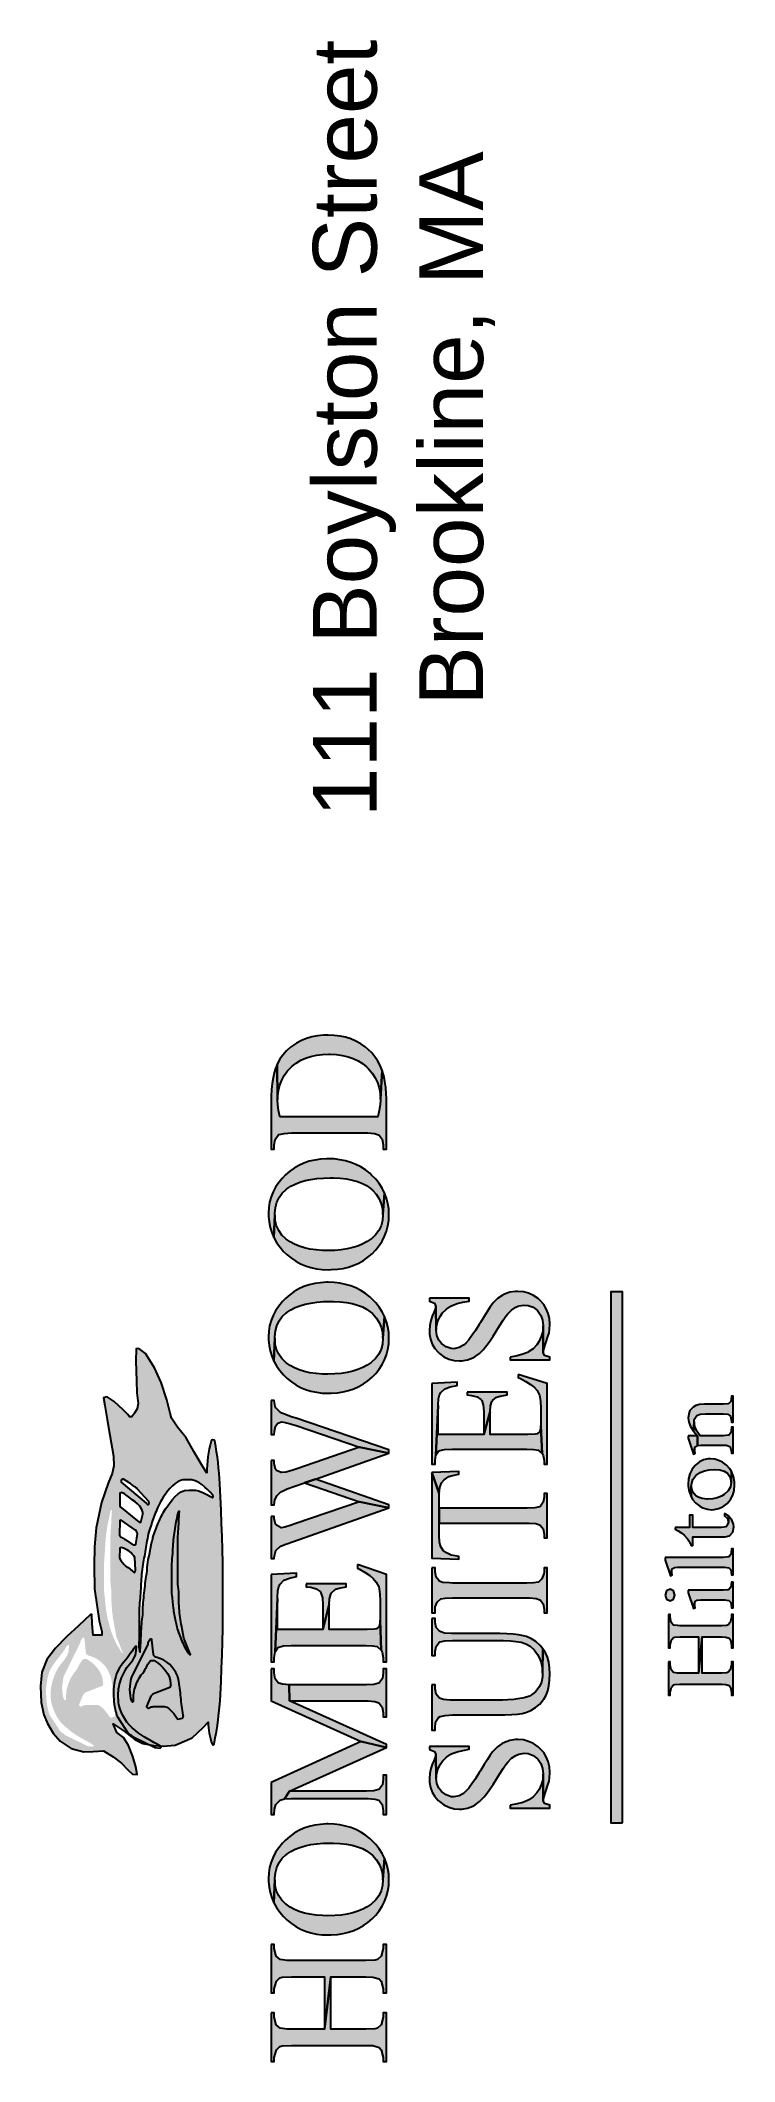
# Model space of a CAD drawing. Header units: inches. Extents: x -6955 to 13123, y -1334 to 3701.
# Drawn here: x 3413 to 3609, y -1334 to -763 of the extents above; entities that cross this region are included whole.
import ezdxf

# ---------------------------------------------------------------- set-up
doc = ezdxf.new("R2010")
doc.units = ezdxf.units.IN
doc.header["$MEASUREMENT"] = 0
doc.layers.add('details', color=7, linetype='Continuous')
doc.styles.add('130451-00_X_TitleB$0$Arial_1', font='arial.ttf', dxfattribs={"height": 0.092206})

msp = doc.modelspace()

# ---------------------------------------------------------------- texts
at = {"layer": 'details', "insert": (3489.9138, -872.534), "char_height": 18, "width": 235.035563, "attachment_point": 2, "rotation": 90, "style": '130451-00_X_TitleB$0$Arial_1'}
msp.add_mtext('111 Boylston Street\\PBrookline, MA', dxfattribs=at)

# ---------------------------------------------------------------- hatches: boundary and pattern name
at = {"layer": 'details'}
h = msp.add_hatch(color=256, dxfattribs=at)
h.dxf.hatch_style = 1
h.paths.add_polyline_path([(3483.9017, -1305.083), (3482.6823, -1305.0513), (3480.7185, -1304.798), (3479.5624, -1303.7844), (3479.024, -1301.6306), (3479.024, -1300.5062), (3478.1371, -1300.5062), (3478.1371, -1314.1892), (3479.024, -1314.1892), (3479.024, -1313.0489), (3479.5941, -1310.911), (3480.6235, -1309.9132), (3481.257, -1309.7549), (3483.9017, -1309.6123), (3493.2138, -1309.6123), (3493.2138, -1324.4673), (3494.9875, -1309.6123), (3504.8855, -1309.6123), (3506.8651, -1309.7074), (3508.5755, -1310.1983), (3509.1931, -1310.8634), (3509.7474, -1313.0489), (3509.7474, -1314.1892), (3510.6342, -1314.1892), (3510.6342, -1300.5062), (3509.7474, -1300.5062), (3509.7474, -1301.6306), (3509.7474, -1301.6464), (3509.1614, -1303.8002), (3508.132, -1304.7663), (3507.5144, -1304.9246), (3504.8855, -1305.083)])
h.paths.add_polyline_path([(3482.6823, -1324.4356), (3480.7185, -1324.1822), (3479.5624, -1323.1686), (3479.024, -1321.0148), (3479.024, -1319.8588), (3478.1371, -1319.8588), (3478.1371, -1333.5734), (3479.024, -1333.5734), (3479.024, -1332.4332), (3479.024, -1332.4173), (3479.5941, -1330.2635), (3480.6235, -1329.2975), (3481.257, -1329.1391), (3483.9017, -1328.9966), (3504.8855, -1328.9966), (3506.8651, -1329.0758), (3508.5755, -1329.5667), (3509.1931, -1330.2319), (3509.7474, -1332.4332), (3509.7474, -1333.5734), (3510.6342, -1333.5734), (3510.6342, -1319.8588), (3509.7474, -1319.8588), (3509.7474, -1321.0148), (3509.1614, -1323.1686), (3508.132, -1324.1664), (3507.5144, -1324.3089), (3504.8855, -1324.4673), (3494.9875, -1324.4673), (3494.9875, -1309.6123), (3493.2138, -1324.4673), (3483.9017, -1324.4673)])
h.paths.add_polyline_path([(3494.164, -1292.4136), (3492.6436, -1292.3819), (3490.8066, -1292.2394), (3489.0804, -1292.0018), (3487.4967, -1291.6534), (3486.0239, -1291.1941), (3484.6936, -1290.624), (3483.4741, -1289.9589), (3482.3138, -1289.1467), (3481.162, -1288.0268), (3480.2751, -1286.7915), (3479.6416, -1285.4295), (3479.2615, -1283.925), (3479.1348, -1282.2939), (3478.929, -1288.7711), (3479.6733, -1290.1172), (3480.576, -1291.4), (3481.6371, -1292.6353), (3482.6348, -1293.6172), (3483.8384, -1294.5991), (3485.1053, -1295.4542), (3486.4514, -1296.1669), (3487.8609, -1296.7687), (3489.3654, -1297.228), (3490.9174, -1297.5605), (3492.5486, -1297.7506), (3494.259, -1297.8139), (3495.0983, -1297.7981), (3496.8087, -1297.6872), (3498.4399, -1297.4338), (3499.9919, -1297.0538), (3501.4806, -1296.5628), (3502.8742, -1295.9293), (3504.1887, -1295.185), (3505.4398, -1294.314), (3506.6117, -1293.3163), (3507.6569, -1292.2394), (3508.6388, -1291.0041), (3509.4782, -1289.7213), (3510.1591, -1288.3594), (3510.6976, -1286.9182), (3511.0777, -1285.4295), (3511.2994, -1283.8617), (3511.3786, -1282.2305), (3511.2994, -1280.6468), (3511.0777, -1279.1107), (3510.6976, -1277.622), (3510.1591, -1276.1967), (3509.6682, -1282.278), (3509.6682, -1282.2939), (3509.5415, -1283.9092), (3509.1456, -1285.3979), (3508.4963, -1286.7598), (3507.5777, -1287.9793), (3506.3675, -1289.1077), (3505.2022, -1289.8955), (3503.967, -1290.5607), (3502.6208, -1291.1308), (3501.148, -1291.5901), (3499.5643, -1291.9543), (3497.8856, -1292.2077), (3496.0802, -1292.3661)])
h.paths.add_polyline_path([(3495.906, -1266.5679), (3494.1956, -1266.5046), (3493.7047, -1266.5046), (3492.0102, -1266.6154), (3490.4106, -1266.8371), (3488.8586, -1267.2172), (3487.3858, -1267.7082), (3485.9763, -1268.3575), (3484.6461, -1269.1176), (3483.3791, -1270.0203), (3482.1755, -1271.0497), (3481.3045, -1271.9524), (3480.2593, -1273.2035), (3479.3882, -1274.5021), (3478.6597, -1275.8641), (3478.1055, -1277.2736), (3477.7095, -1278.7464), (3477.472, -1280.2667), (3477.3928, -1281.8504), (3477.4086, -1282.7531), (3477.567, -1284.3368), (3477.8679, -1285.873), (3478.3272, -1287.3616), (3478.929, -1288.7711), (3479.1348, -1282.2939), (3479.1507, -1281.8979), (3479.3249, -1280.2509), (3479.7366, -1278.7464), (3480.386, -1277.4003), (3481.2728, -1276.1967), (3482.4925, -1275.0457), (3483.6642, -1274.2646), (3484.8678, -1273.647), (3486.2139, -1273.1085), (3487.6867, -1272.6809), (3489.2862, -1272.3325), (3491.0124, -1272.095), (3492.8654, -1271.9524), (3494.8291, -1271.9049), (3495.6843, -1271.9049), (3497.6164, -1271.9999), (3499.406, -1272.2058), (3501.0371, -1272.5225), (3502.5416, -1272.9343), (3503.8719, -1273.4569), (3505.0597, -1274.0904), (3506.1049, -1274.8189), (3506.6909, -1275.3415), (3507.7678, -1276.5293), (3508.6071, -1277.812), (3509.1931, -1279.1898), (3509.5573, -1280.6785), (3509.6682, -1282.278), (3510.1591, -1276.1967), (3509.4623, -1274.8189), (3508.623, -1273.5203), (3507.6253, -1272.285), (3506.485, -1271.0972), (3505.9466, -1270.6063), (3504.7113, -1269.6402), (3503.4285, -1268.8167), (3502.0665, -1268.1041), (3500.6254, -1267.5181), (3499.1209, -1267.0747), (3497.553, -1266.758)])
h.paths.add_polyline_path([(3478.1371, -1254.7853), (3478.1371, -1263.8281), (3479.024, -1263.8281), (3479.1032, -1262.2761), (3479.4862, -1260.9106), (3480.6393, -1259.7739), (3481.8746, -1259.4255), (3483.2841, -1257.2242), (3510.6342, -1244.8715), (3503.5552, -1243.177)])
h.paths.add_polyline_path([(3509.5098, -1255.4188), (3508.7338, -1256.5907), (3508.4329, -1256.7808), (3507.1026, -1257.1133), (3504.9963, -1257.2242), (3483.2841, -1257.2242), (3481.8746, -1259.4255), (3483.7592, -1259.2988), (3504.9963, -1259.2988), (3505.519, -1259.3147), (3507.4035, -1259.4572), (3508.4963, -1259.8214), (3508.623, -1259.9165), (3509.4623, -1261.0409), (3509.7474, -1262.7037), (3509.7474, -1263.8281), (3510.6342, -1263.8281), (3510.6342, -1252.6949), (3509.7474, -1252.6949), (3509.7474, -1253.8351)], flags=17)
h.paths.add_polyline_path([(3481.352, -1227.0709), (3480.2593, -1226.7067), (3480.1167, -1226.6117), (3479.2932, -1225.4872), (3479.024, -1223.8085), (3479.024, -1222.7), (3478.1371, -1222.7), (3478.1371, -1231.7586), (3503.5552, -1243.177), (3510.6342, -1244.8715), (3510.6342, -1244.0955), (3483.2841, -1231.7586), (3483.2524, -1227.2293)])
h.paths.add_polyline_path([(3483.7592, -1227.2293), (3483.2524, -1227.2293), (3483.2841, -1231.7586), (3504.9963, -1231.7586), (3505.519, -1231.7586), (3507.4035, -1231.917), (3508.4963, -1232.2812), (3508.623, -1232.3763), (3509.4623, -1233.4848), (3509.7474, -1235.1635), (3509.7474, -1236.2879), (3510.6342, -1236.2879), (3510.6342, -1222.7), (3509.7474, -1222.7), (3509.7474, -1223.8085), (3509.5098, -1225.4081), (3508.7338, -1226.58), (3508.4171, -1226.77), (3507.1026, -1227.1184), (3504.9963, -1227.2293)], flags=17)
h.paths.add_polyline_path([(3478.1371, -1196.0625), (3478.1371, -1220.7045), (3479.024, -1220.7045), (3479.024, -1219.5643), (3479.2457, -1217.9014), (3479.9108, -1202.8248), (3479.9108, -1202.6031), (3480.0059, -1200.7185), (3480.2593, -1199.499), (3480.6393, -1198.8022), (3481.7321, -1197.7095), (3481.9855, -1197.567), (3483.3158, -1197.076), (3485.2479, -1196.6168), (3485.2479, -1195.6982)])
h.paths.add_polyline_path([(3488.0351, -1198.6755), (3488.0351, -1199.5466), (3489.3021, -1199.6891), (3490.8382, -1200.1484), (3491.9151, -1200.9085), (3492.1844, -1201.2886), (3492.612, -1202.6189), (3492.7545, -1204.5668), (3492.7545, -1211.5984), (3494.4965, -1204.5668), (3494.6074, -1202.904), (3494.9875, -1201.6053), (3495.1617, -1201.2569), (3496.3019, -1200.2117), (3497.3313, -1199.895), (3499.3426, -1199.5466), (3499.3426, -1198.6755)])
h.paths.add_polyline_path([(3502.4783, -1193.291), (3502.4783, -1194.2412), (3503.0801, -1194.558), (3504.6479, -1195.4607), (3505.9307, -1196.3475), (3506.9601, -1197.2344), (3507.7995, -1198.2321), (3508.4804, -1199.5941), (3508.6071, -1200.1167), (3508.7972, -1201.5895), (3508.8605, -1203.5374), (3508.8605, -1208.9536), (3509.1931, -1217.4263), (3509.4623, -1218.0123), (3509.7474, -1219.5643), (3509.7474, -1220.7045), (3510.6342, -1220.7045), (3510.6342, -1196.0625)])
h.paths.add_polyline_path([(3494.4965, -1211.5984), (3494.4965, -1204.5668), (3492.7545, -1211.5984), (3479.9108, -1211.5984), (3479.9108, -1202.8248), (3479.2457, -1217.9014), (3479.9742, -1216.7453), (3480.3068, -1216.5394), (3481.6529, -1216.2227), (3483.7909, -1216.1277), (3504.9013, -1216.1277), (3506.8334, -1216.191), (3508.037, -1216.3811), (3508.0528, -1216.3811), (3509.1931, -1217.4263), (3508.8605, -1208.9536), (3508.8447, -1209.2862), (3508.5755, -1210.7432), (3507.8311, -1211.4083), (3507.2293, -1211.5192), (3505.2181, -1211.5984)])
h.paths.add_polyline_path([(3484.8361, -1181.8093), (3483.775, -1182.1577), (3482.0171, -1182.6804), (3480.976, -1182.8566), (3479.5941, -1182.1894), (3479.3566, -1181.8569), (3479.024, -1180.2732), (3479.024, -1179.7189), (3478.1371, -1179.7189), (3478.1371, -1191.549), (3479.024, -1191.549), (3479.0557, -1190.773), (3479.4516, -1189.3318), (3479.5941, -1189.0943), (3480.8135, -1188.0649), (3481.0353, -1187.9699), (3482.2547, -1187.4789), (3484.3927, -1186.7187), (3511.3786, -1177.2167), (3503.0801, -1175.5221)])
h.paths.add_polyline_path([(3490.6007, -1169.1241), (3487.5759, -1170.2168), (3503.0801, -1175.5221), (3511.3786, -1177.2167), (3511.3786, -1176.3615)])
h.paths.add_polyline_path([(3483.9334, -1166.7327), (3482.3022, -1167.1603), (3481.1461, -1167.3028), (3480.9878, -1167.3028), (3479.5941, -1166.701), (3479.3566, -1166.3685), (3479.024, -1164.7689), (3479.024, -1163.9138), (3478.1371, -1163.9138), (3478.1371, -1176.3615), (3479.024, -1176.3615), (3479.1665, -1174.952), (3479.7842, -1173.7642), (3480.5443, -1173.0199), (3481.162, -1172.6398), (3482.6665, -1171.9113), (3484.8361, -1171.1512), (3487.5759, -1170.2168), (3490.6007, -1169.1241), (3511.3786, -1161.8391), (3503.0801, -1160.1129), (3485.4221, -1166.2418)])
h.paths.add_polyline_path([(3485.1845, -1151.9728), (3483.8067, -1151.5294), (3482.1438, -1150.9276), (3481.1778, -1150.5), (3480.4968, -1150.0724), (3479.4674, -1149.0113), (3479.2774, -1148.5996), (3479.024, -1146.9842), (3478.1371, -1146.9842), (3478.1371, -1156.5338), (3479.024, -1156.5338), (3479.0557, -1155.6469), (3479.3566, -1154.19), (3480.0217, -1153.3189), (3481.0511, -1152.9864), (3481.7004, -1153.0497), (3483.1732, -1153.3981), (3485.1845, -1154.0316), (3503.0801, -1160.1129), (3511.3786, -1161.8391), (3511.3786, -1160.8889)])
h.paths.add_polyline_path([(3486.0239, -1138.2898), (3484.6936, -1137.7197), (3483.4741, -1137.0545), (3482.3656, -1136.2785), (3482.3022, -1136.2152), (3481.162, -1135.1224), (3480.2751, -1133.8872), (3479.6416, -1132.5252), (3479.2615, -1131.0207), (3479.1348, -1129.3895), (3478.929, -1135.8509), (3479.6733, -1137.1971), (3480.576, -1138.4957), (3481.6371, -1139.7151), (3482.6348, -1140.697), (3483.8384, -1141.6789), (3485.1053, -1142.5341), (3486.4514, -1143.2626), (3487.8609, -1143.8485), (3489.3654, -1144.3078), (3490.9174, -1144.6404), (3492.5486, -1144.8462), (3494.259, -1144.9096), (3495.0983, -1144.8938), (3496.8087, -1144.7671), (3498.4399, -1144.5137), (3499.9919, -1144.1494), (3501.4806, -1143.6426), (3502.8742, -1143.025), (3504.1887, -1142.2807), (3505.4398, -1141.3938), (3506.6117, -1140.3961), (3507.6569, -1139.3192), (3508.6388, -1138.0998), (3509.4782, -1136.8011), (3510.1591, -1135.4392), (3510.6976, -1134.0139), (3511.0777, -1132.5094), (3511.2994, -1130.9415), (3511.3786, -1129.3103), (3511.2994, -1127.7425), (3511.0777, -1126.1905), (3510.6976, -1124.7018), (3510.1591, -1123.2765), (3509.6682, -1129.3578), (3509.6682, -1129.3895), (3509.5415, -1131.0049), (3509.1456, -1132.4935), (3508.4963, -1133.8397), (3507.5777, -1135.0591), (3506.3699, -1136.1853), (3505.2022, -1136.9912), (3503.967, -1137.6563), (3502.6208, -1138.2265), (3501.148, -1138.6857), (3499.5643, -1139.0341), (3497.8856, -1139.3034), (3496.0802, -1139.4459), (3494.164, -1139.5092), (3492.6436, -1139.4776), (3490.8066, -1139.335), (3489.0804, -1139.0975), (3487.4967, -1138.7332)])
h.paths.add_polyline_path([(3492.0102, -1113.6952), (3490.4106, -1113.9328), (3488.8586, -1114.297), (3487.3858, -1114.8038), (3485.9763, -1115.4373), (3484.6461, -1116.2133), (3483.3791, -1117.1002), (3482.1755, -1118.1454), (3481.3045, -1119.0323), (3480.2593, -1120.2834), (3479.3882, -1121.5978), (3478.6597, -1122.9439), (3478.1055, -1124.3693), (3477.7095, -1125.8421), (3477.472, -1127.3624), (3477.3928, -1128.9461), (3477.4086, -1129.833), (3477.567, -1131.4325), (3477.8679, -1132.9686), (3478.3272, -1134.4415), (3478.929, -1135.8509), (3479.1348, -1129.3895), (3479.1507, -1128.9778), (3479.3249, -1127.3307), (3479.7366, -1125.8421), (3480.386, -1124.4959), (3481.2728, -1123.2765), (3482.3972, -1122.2154), (3482.5714, -1122.0888), (3483.6642, -1121.3603), (3484.8678, -1120.7268), (3486.2139, -1120.2042), (3487.6867, -1119.7607), (3489.2862, -1119.4282), (3491.0124, -1119.1748), (3492.8654, -1119.0323), (3494.8291, -1118.9847), (3495.6843, -1119.0006), (3497.6164, -1119.0956), (3499.406, -1119.3015), (3501.0371, -1119.6024), (3502.5416, -1120.03), (3503.8719, -1120.5526), (3505.0597, -1121.1702), (3506.1049, -1121.9146), (3506.6909, -1122.4372), (3507.7678, -1123.6091), (3508.6071, -1124.8919), (3509.1931, -1126.2855), (3509.5573, -1127.7742), (3509.6682, -1129.3578), (3510.1591, -1123.2765), (3509.4623, -1121.9146), (3508.623, -1120.6159), (3507.6253, -1119.3648), (3506.485, -1118.1929), (3505.9466, -1117.702), (3504.7113, -1116.7359), (3503.4285, -1115.8966), (3502.0665, -1115.1839), (3500.6254, -1114.6138), (3499.1209, -1114.1704), (3497.553, -1113.8378), (3495.906, -1113.6477), (3494.1956, -1113.5844), (3493.7047, -1113.5844)])
h.paths.add_polyline_path([(3496.0802, -1104.5733), (3494.164, -1104.6208), (3492.6436, -1104.5891), (3490.8066, -1104.4624), (3489.0804, -1104.209), (3487.4967, -1103.8606), (3486.0239, -1103.4013), (3484.6936, -1102.847), (3483.4741, -1102.1661), (3482.3138, -1101.3539), (3481.162, -1100.234), (3480.2751, -1098.9987), (3479.6416, -1097.6367), (3479.2615, -1096.1322), (3479.1348, -1094.501), (3478.929, -1100.9783), (3479.6733, -1102.3244), (3480.576, -1103.6072), (3481.6371, -1104.8425), (3482.6348, -1105.8244), (3483.8384, -1106.8062), (3485.1053, -1107.6614), (3486.4514, -1108.3899), (3487.8609, -1108.9759), (3489.3654, -1109.4351), (3490.9174, -1109.7677), (3492.5486, -1109.9578), (3494.259, -1110.0211), (3495.0983, -1110.0053), (3496.8087, -1109.8944), (3498.4399, -1109.641), (3499.9919, -1109.2768), (3501.4806, -1108.77), (3502.8742, -1108.1524), (3504.1887, -1107.3922), (3505.4398, -1106.5212), (3506.6117, -1105.5235), (3507.6569, -1104.4466), (3508.6388, -1103.2271), (3509.4782, -1101.9285), (3510.1591, -1100.5665), (3510.6976, -1099.1254), (3511.0777, -1097.6367), (3511.2994, -1096.0689), (3511.3786, -1094.4377), (3511.2994, -1092.854), (3511.0777, -1091.3178), (3510.6976, -1089.8292), (3510.1591, -1088.4039), (3509.6682, -1094.4852), (3509.6682, -1094.501), (3509.5415, -1096.1164), (3509.1456, -1097.6051), (3508.4963, -1098.967), (3507.5777, -1100.1865), (3506.3675, -1101.3149), (3505.2022, -1102.1027), (3503.967, -1102.7679), (3502.6208, -1103.338), (3501.148, -1103.7972), (3499.5643, -1104.1615), (3497.8856, -1104.4149)])
h.paths.add_polyline_path([(3492.0102, -1078.8226), (3490.4106, -1079.0602), (3488.8586, -1079.4244), (3487.3858, -1079.9312), (3485.9763, -1080.5647), (3484.6461, -1081.3248), (3483.3791, -1082.2275), (3482.1755, -1083.2569), (3481.3045, -1084.1596), (3480.2593, -1085.4107), (3479.3882, -1086.7093), (3478.6597, -1088.0713), (3478.1055, -1089.4808), (3477.7095, -1090.9536), (3477.472, -1092.4739), (3477.3928, -1094.0576), (3477.4086, -1094.9603), (3477.567, -1096.5598), (3477.8679, -1098.096), (3478.3272, -1099.5688), (3478.929, -1100.9783), (3479.1348, -1094.501), (3479.1507, -1094.1051), (3479.3249, -1092.4581), (3479.7366, -1090.9694), (3480.386, -1089.6075), (3481.2728, -1088.4039), (3482.3972, -1087.3428), (3482.5714, -1087.2003), (3483.6642, -1086.4876), (3484.8678, -1085.8541), (3486.2139, -1085.3157), (3487.6867, -1084.8881), (3489.2862, -1084.5397), (3491.0124, -1084.3021), (3492.8654, -1084.1596), (3494.8291, -1084.1121), (3495.6843, -1084.1121), (3497.6164, -1084.2071), (3499.406, -1084.413), (3501.0371, -1084.7297), (3502.5416, -1085.1415), (3503.8719, -1085.6641), (3505.0597, -1086.2976), (3506.1049, -1087.0261), (3506.6909, -1087.5645), (3507.7678, -1088.7364), (3508.6071, -1090.0192), (3509.1931, -1091.397), (3509.5573, -1092.8857), (3509.6682, -1094.4852), (3510.1591, -1088.4039), (3509.4623, -1087.0419), (3508.623, -1085.7275), (3507.6253, -1084.4922), (3506.485, -1083.3044), (3505.9466, -1082.8135), (3504.7113, -1081.8474), (3503.4285, -1081.0239), (3502.0665, -1080.3113), (3500.6254, -1079.7411), (3499.1209, -1079.2819), (3497.553, -1078.9651), (3495.906, -1078.7751), (3494.1956, -1078.7118), (3493.7047, -1078.7118)])
h.paths.add_polyline_path([(3480.6393, -1066.8975), (3480.6235, -1066.8025), (3480.2434, -1065.0921), (3480.0217, -1063.5084), (3479.9584, -1062.0514), (3479.7842, -1052.0901), (3479.3566, -1053.1828), (3478.9923, -1054.4656), (3478.6756, -1055.8909), (3478.438, -1057.4588), (3478.2638, -1059.1691), (3478.1688, -1061.0062), (3478.1371, -1063.0016), (3478.1371, -1076.0195), (3479.024, -1076.0195), (3479.024, -1074.8159), (3479.2615, -1073.2639), (3480.0692, -1072.0761), (3480.4335, -1071.8544), (3481.7796, -1071.5377), (3483.8859, -1071.4268), (3504.8855, -1071.4268), (3505.4556, -1071.4268), (3507.3244, -1071.5852), (3508.4329, -1071.9336), (3508.5913, -1072.0603), (3509.4623, -1073.1847), (3509.7474, -1074.8159), (3509.7474, -1076.0195), (3510.6342, -1076.0195), (3510.6342, -1061.7347), (3510.6026, -1060.3727), (3510.4759, -1058.5832), (3510.2383, -1056.8886), (3509.8899, -1055.2891), (3509.4306, -1053.8005), (3508.9555, -1061.8614), (3508.9555, -1062.0831), (3508.8605, -1063.4926), (3508.6388, -1065.0921), (3508.2746, -1066.8975)])
h.paths.add_polyline_path([(3495.9219, -1043.8708), (3494.2115, -1043.8074), (3492.8812, -1043.8391), (3491.2183, -1044.0133), (3489.6346, -1044.3301), (3488.1143, -1044.7735), (3486.6732, -1045.3594), (3485.2954, -1046.0721), (3484.9945, -1046.2463), (3483.6325, -1047.1965), (3482.4289, -1048.2576), (3481.3837, -1049.4295), (3480.4968, -1050.6964), (3479.7842, -1052.0901), (3479.9584, -1062.0514), (3479.99, -1061.0379), (3480.1801, -1059.4225), (3480.5602, -1057.918), (3481.1144, -1056.4927), (3481.8429, -1055.1624), (3482.7456, -1053.9272), (3483.8384, -1052.7869), (3484.0759, -1052.581), (3485.232, -1051.6783), (3486.4831, -1050.9182), (3487.8609, -1050.2847), (3489.3496, -1049.8096), (3490.9333, -1049.4612), (3492.6436, -1049.2553), (3494.449, -1049.1761), (3494.8291, -1049.192), (3496.6028, -1049.287), (3498.2815, -1049.5245), (3499.8494, -1049.8888), (3501.3064, -1050.4114), (3502.6683, -1051.0607), (3503.9036, -1051.8525), (3505.0439, -1052.7869), (3505.6298, -1053.357), (3506.6434, -1054.5606), (3507.4669, -1055.8434), (3508.1162, -1057.2212), (3508.5755, -1058.6782), (3508.8605, -1060.2302), (3508.9555, -1061.8614), (3509.4306, -1053.8005), (3508.8764, -1052.4068), (3508.1954, -1051.124), (3507.4194, -1049.9363), (3506.5484, -1048.8435), (3505.5506, -1047.8617), (3504.6638, -1047.1332), (3503.3968, -1046.2463), (3502.0507, -1045.502), (3500.6254, -1044.8843), (3499.1367, -1044.4092), (3497.5689, -1044.0767)])
h.paths.add_polyline_path([(3522.7652, -1118.0979), (3522.7652, -1118.8935), (3524.2539, -1119.4598), (3524.634, -1120.4101), (3524.6815, -1127.0773), (3524.7765, -1125.9846), (3525.1408, -1124.5751), (3525.8059, -1123.1973), (3526.5027, -1122.2313), (3527.5796, -1121.1544), (3528.8624, -1120.2992), (3529.2425, -1120.1092), (3530.6045, -1119.5865), (3532.1881, -1119.1906), (3534.0094, -1118.9056), (3534.0094, -1118.0979)], flags=17)
h.paths.add_polyline_path([(3535.7831, -1127.1882), (3534.8012, -1128.6294), (3533.9143, -1129.8171), (3533.1067, -1130.7356), (3532.3782, -1131.3691), (3531.2063, -1132.0343), (3529.6701, -1132.3193), (3528.9258, -1132.256), (3527.5004, -1131.7809), (3526.2018, -1130.8307), (3525.4417, -1129.8963), (3524.8715, -1128.5818), (3524.6815, -1127.0773), (3524.6351, -1120.5723), (3524.0322, -1122.1204), (3523.6996, -1122.8648), (3523.177, -1124.3376), (3522.8761, -1125.7471), (3522.7652, -1127.1249), (3522.8127, -1128.1859), (3523.0978, -1129.6587), (3523.5888, -1131.0049), (3524.3172, -1132.2401), (3525.2833, -1133.3329), (3525.6317, -1133.6496), (3526.8986, -1134.584), (3528.2606, -1135.2491), (3529.7493, -1135.6451), (3531.3171, -1135.7876), (3531.9506, -1135.7559), (3533.5501, -1135.5025), (3535.0229, -1134.9482), (3535.7039, -1134.5682), (3536.9392, -1133.6655), (3538.0794, -1132.5094), (3538.2695, -1132.2877), (3538.998, -1131.3533), (3539.8373, -1130.1814), (3540.7717, -1128.7719), (3541.8011, -1127.1249), (3542.5771, -1125.8579), (3543.5906, -1124.2901), (3544.3508, -1123.1657), (3544.8734, -1122.4847), (3545.9028, -1121.4236), (3547.1381, -1120.6001), (3548.0249, -1120.2517), (3549.5611, -1120.0141), (3550.6222, -1120.1092), (3552.0316, -1120.6318), (3553.2986, -1121.582), (3553.5045, -1121.7879), (3554.2646, -1122.9439), (3554.7239, -1124.3059), (3554.8859, -1125.942), (3554.8826, -1125.9808), (3554.9139, -1133.3646), (3555.0723, -1132.4777), (3555.6583, -1130.6565), (3556.2442, -1128.9303), (3556.5451, -1127.8692), (3556.6718, -1126.9507), (3556.751, -1125.4462), (3556.751, -1125.367), (3556.6402, -1123.7991), (3556.3076, -1122.358), (3555.7691, -1121.0277), (3555.0248, -1119.8241), (3554.0746, -1118.7314), (3553.4411, -1118.1612), (3552.1583, -1117.2744), (3550.7805, -1116.6409), (3549.3077, -1116.2608), (3547.724, -1116.1341), (3547.1064, -1116.15), (3545.5227, -1116.4033), (3544.0024, -1116.9418), (3543.3214, -1117.2902), (3542.0386, -1118.1771), (3540.9142, -1119.2698), (3540.6292, -1119.6182), (3539.9482, -1120.5526), (3539.1405, -1121.7562), (3538.2061, -1123.2132), (3537.1767, -1124.9394), (3536.86, -1125.462)])
h.paths.add_polyline_path([(3552.0316, -1132.3193), (3550.8281, -1133.1587), (3550.4163, -1133.3804), (3549.1177, -1133.8872), (3547.5182, -1134.3148), (3545.6019, -1134.6949), (3545.6019, -1135.5025), (3556.751, -1135.5025), (3556.751, -1134.6949), (3555.2624, -1134.2039), (3554.9139, -1133.3646), (3554.8826, -1125.9808), (3554.7556, -1127.4733), (3554.3597, -1128.8827), (3553.7262, -1130.213), (3553.0769, -1131.2108)], flags=17)
h.paths.add_polyline_path([(3547.8666, -1139.5884), (3547.8666, -1140.4753), (3548.4525, -1140.7603), (3550.0204, -1141.5997), (3551.319, -1142.4232), (3552.3484, -1143.2309), (3553.1877, -1144.1653), (3553.8529, -1145.4164), (3553.9796, -1145.9073), (3554.1696, -1147.2534), (3554.233, -1149.0588), (3554.233, -1154.0791), (3554.5655, -1161.9025), (3554.8506, -1162.4568), (3555.1198, -1163.8979), (3555.1198, -1164.9431), (3556.0067, -1164.9431), (3556.0067, -1142.154)])
h.paths.add_polyline_path([(3533.4076, -1144.5612), (3533.4076, -1145.3689), (3534.6745, -1145.4956), (3536.2265, -1145.9231), (3537.2876, -1146.6358), (3537.5568, -1146.9842), (3537.9844, -1148.2195), (3538.1269, -1150.0249), (3538.1269, -1156.518), (3539.8848, -1150.0249), (3539.9957, -1148.4729), (3540.3599, -1147.2693), (3540.55, -1146.9684), (3541.6744, -1145.9865), (3542.7196, -1145.6856), (3544.715, -1145.3689), (3544.715, -1144.5612)])
h.paths.add_polyline_path([(3523.5096, -1142.154), (3523.5096, -1164.9431), (3524.3964, -1164.9431), (3524.3964, -1163.8979), (3524.634, -1162.3459), (3525.2833, -1148.4095), (3525.2833, -1148.2036), (3525.3783, -1146.4616), (3525.6475, -1145.3372), (3526.0118, -1144.6879), (3527.1045, -1143.6743), (3527.3737, -1143.5476), (3528.6882, -1143.0884), (3530.6361, -1142.6766), (3530.6361, -1141.8214)])
h.paths.add_polyline_path([(3525.2833, -1156.518), (3525.2833, -1148.4095), (3524.634, -1162.3459), (3525.3625, -1161.269), (3525.695, -1161.0948), (3527.0253, -1160.8097), (3529.1633, -1160.6989), (3550.2896, -1160.6989), (3552.2059, -1160.7622), (3553.4253, -1160.9523), (3554.5655, -1161.9025), (3554.2436, -1154.3292), (3553.9479, -1155.742), (3553.2036, -1156.3438), (3552.6176, -1156.4546), (3550.5905, -1156.518), (3539.8848, -1156.518), (3539.8848, -1150.0249), (3538.1269, -1156.518)])
h.paths.add_polyline_path([(3523.5096, -1167.287), (3525.5525, -1173.21), (3525.5525, -1173.0833), (3525.7267, -1171.4996), (3526.2018, -1170.2326), (3526.9303, -1169.3458), (3528.2606, -1168.4431), (3529.2742, -1168.1105), (3531.1271, -1167.7938), (3531.1271, -1166.9703)])
h.paths.add_polyline_path([(3523.5096, -1167.287), (3523.5096, -1191.4381), (3531.1271, -1191.7865), (3531.1271, -1190.9472), (3530.5886, -1190.8997), (3528.9416, -1190.5829), (3527.6271, -1189.997), (3526.6769, -1189.2526), (3525.8851, -1188.049), (3525.6317, -1186.8771), (3525.5525, -1185.1034), (3525.5525, -1181.556), (3525.5525, -1177.375), (3525.5525, -1173.21)])
h.paths.add_polyline_path([(3525.5525, -1177.375), (3525.5525, -1181.556), (3550.3846, -1181.556), (3550.8914, -1181.556), (3552.7918, -1181.6985), (3553.9459, -1182.0497), (3554.8506, -1183.1555), (3555.1198, -1184.6916), (3555.1198, -1185.7369), (3556.0067, -1185.7369), (3556.0067, -1173.21), (3555.1198, -1173.21), (3555.1198, -1174.2235), (3554.8823, -1175.6805), (3554.1221, -1176.7732), (3553.8054, -1176.9633), (3552.4909, -1177.2642), (3550.3846, -1177.375)])
h.paths.add_polyline_path([(3529.2583, -1198.4855), (3528.4348, -1198.4697), (3526.6136, -1198.2955), (3525.5321, -1197.9186), (3524.6815, -1196.8226), (3524.3964, -1195.2865), (3524.3964, -1194.2254), (3523.5096, -1194.2254), (3523.5096, -1206.8948), (3524.3964, -1206.8948), (3524.3964, -1205.8496), (3524.4439, -1205.232), (3524.9666, -1203.8383), (3526.011, -1202.9385), (3527.2312, -1202.7298), (3529.2583, -1202.6664), (3550.2579, -1202.6664), (3551.0814, -1202.6822), (3552.9027, -1202.8406), (3553.9884, -1203.2025), (3554.8506, -1204.3134), (3555.1198, -1205.8496), (3555.1198, -1206.8948), (3556.0067, -1206.8948), (3556.0067, -1194.2254), (3555.1198, -1194.2254), (3555.1198, -1195.2865), (3555.0723, -1195.8883), (3554.5497, -1197.2819), (3553.5203, -1198.2004), (3553.5045, -1198.2004), (3552.285, -1198.4063), (3550.2579, -1198.4855)])
h.paths.add_polyline_path([(3525.6634, -1212.0735), (3524.7132, -1210.9966), (3524.3964, -1209.6029), (3524.3964, -1208.4944), (3523.5096, -1208.4944), (3523.5096, -1218.9625), (3524.3964, -1218.9625), (3524.3964, -1217.8381), (3524.6498, -1216.4128), (3525.4575, -1215.32), (3525.8059, -1215.1141), (3527.152, -1214.7974), (3529.2583, -1214.7024), (3542.4187, -1214.7024), (3543.6698, -1214.7182), (3545.6336, -1214.7974), (3547.2964, -1214.9716), (3548.6742, -1215.2092), (3549.7512, -1215.5259), (3549.9729, -1215.6209), (3551.2398, -1216.3494), (3552.3642, -1217.363), (3553.3303, -1218.6774), (3553.7895, -1219.5326), (3554.2963, -1220.8787), (3554.613, -1222.3199), (3554.7239, -1223.8561), (3554.8348, -1217.0779), (3553.9954, -1216.0802), (3552.8552, -1215.0191), (3551.5882, -1214.1956), (3550.2104, -1213.6096), (3549.3394, -1213.3721), (3547.9616, -1213.087), (3546.3937, -1212.897), (3544.6042, -1212.7861), (3542.6404, -1212.7386), (3529.4484, -1212.7386), (3529.0208, -1212.7386), (3527.0887, -1212.6119), (3525.9959, -1212.2793)])
h.paths.add_polyline_path([(3526.7719, -1231.3627), (3525.6634, -1230.9985), (3525.5684, -1230.9193), (3524.6815, -1229.8899), (3524.3964, -1228.3695), (3524.3964, -1227.2451), (3523.5096, -1227.2451), (3523.5096, -1240.0254), (3524.3964, -1240.0254), (3524.3964, -1238.9169), (3524.5865, -1237.5707), (3525.3308, -1236.4621), (3525.8217, -1236.1771), (3527.2312, -1235.8445), (3529.2583, -1235.7337), (3541.9594, -1235.7337), (3544.0974, -1235.702), (3546.0295, -1235.6228), (3547.6449, -1235.4803), (3548.9593, -1235.2744), (3549.9729, -1235.021), (3551.4457, -1234.4192), (3552.7601, -1233.6115), (3553.9321, -1232.6296), (3554.9298, -1231.4736), (3555.0882, -1231.2677), (3555.69, -1230.1749), (3556.1651, -1228.9238), (3556.5135, -1227.4985), (3556.7035, -1225.899), (3556.7827, -1224.1253), (3556.7827, -1224.0778), (3556.7035, -1222.3832), (3556.466, -1220.8312), (3556.07, -1219.4376), (3555.5316, -1218.1865), (3554.8348, -1217.0779), (3554.7239, -1223.8561), (3554.6606, -1224.9646), (3554.3755, -1226.4216), (3553.837, -1227.6727), (3553.6945, -1227.9261), (3552.7285, -1229.1614), (3551.5724, -1230.0799), (3550.9864, -1230.3808), (3549.5453, -1230.8876), (3547.7715, -1231.2043), (3546.568, -1231.3627), (3544.9209, -1231.4894), (3543.4323, -1231.5369), (3529.2583, -1231.5369), (3528.609, -1231.5369)])
h.paths.add_polyline_path([(3522.7652, -1244.6181), (3522.7652, -1245.4258), (3522.7969, -1245.4416), (3524.2539, -1245.9959), (3524.634, -1246.9303), (3524.6815, -1253.6134), (3524.7765, -1252.5207), (3525.1408, -1251.1112), (3525.8059, -1249.7334), (3526.5027, -1248.7515), (3527.5796, -1247.6746), (3528.8624, -1246.8194), (3529.2425, -1246.6294), (3530.6045, -1246.1226), (3532.1881, -1245.7267), (3534.0094, -1245.4258), (3534.0094, -1244.6181)], flags=17)
h.paths.add_polyline_path([(3539.9482, -1247.0728), (3539.1405, -1248.2764), (3538.2061, -1249.7492), (3537.1767, -1251.4754), (3536.86, -1251.9981), (3535.7831, -1253.7084), (3534.8012, -1255.1654), (3533.9143, -1256.3532), (3533.1067, -1257.2559), (3532.3782, -1257.9052), (3531.2063, -1258.5703), (3529.6701, -1258.8395), (3528.9258, -1258.792), (3527.5004, -1258.3169), (3526.2018, -1257.3667), (3525.4417, -1256.4324), (3524.8715, -1255.1179), (3524.6815, -1253.6134), (3524.6352, -1247.1081), (3524.0322, -1248.6565), (3523.6996, -1249.4008), (3523.177, -1250.8578), (3522.8761, -1252.2831), (3522.7652, -1253.6451), (3522.8127, -1254.722), (3523.0978, -1256.1948), (3523.5888, -1257.5409), (3524.3172, -1258.7604), (3525.2833, -1259.8689), (3525.6317, -1260.1857), (3526.8986, -1261.12), (3528.2606, -1261.7852), (3529.7493, -1262.1811), (3531.3171, -1262.3078), (3531.9506, -1262.292), (3533.5501, -1262.0386), (3535.0229, -1261.4843), (3535.7039, -1261.1042), (3536.9392, -1260.1857), (3538.0794, -1259.0454), (3538.2695, -1258.8237), (3538.998, -1257.8893), (3539.8373, -1256.7174), (3540.7717, -1255.3079), (3541.8011, -1253.6451), (3542.5771, -1252.394), (3543.5906, -1250.8261), (3544.3508, -1249.7017), (3544.8734, -1249.0049), (3545.9028, -1247.9597), (3547.1381, -1247.1362), (3548.0249, -1246.7877), (3549.5611, -1246.5502), (3550.6222, -1246.6452), (3552.0316, -1247.152), (3553.2986, -1248.118), (3553.5045, -1248.3239), (3554.2646, -1249.4642), (3554.7239, -1250.842), (3554.8859, -1252.4618), (3554.8826, -1252.501), (3554.9139, -1259.8848), (3555.0723, -1259.0138), (3555.6583, -1257.1925), (3556.2442, -1255.4663), (3556.5451, -1254.3894), (3556.6718, -1253.4867), (3556.751, -1251.9664), (3556.751, -1251.903), (3556.6402, -1250.3352), (3556.3076, -1248.894), (3555.7691, -1247.5637), (3555.0248, -1246.3443), (3554.0746, -1245.2516), (3553.4411, -1244.6973), (3552.1583, -1243.8104), (3550.7805, -1243.177), (3549.3077, -1242.781), (3547.724, -1242.6543), (3547.1064, -1242.686), (3545.5227, -1242.9394), (3544.0024, -1243.462), (3543.3214, -1243.8263), (3542.0386, -1244.6973), (3540.9142, -1245.8059), (3540.6292, -1246.1384)])
h.paths.add_polyline_path([(3553.0769, -1257.731), (3552.0316, -1258.8554), (3550.8281, -1259.6947), (3550.4163, -1259.9165), (3549.1177, -1260.4232), (3547.5182, -1260.8508), (3545.6019, -1261.2151), (3545.6019, -1262.0227), (3556.751, -1262.0227), (3556.751, -1261.2151), (3555.2624, -1260.74), (3554.9139, -1259.8848), (3554.8826, -1252.501), (3554.7556, -1254.0093), (3554.3597, -1255.4188), (3553.7262, -1256.7491)], flags=17)
h.paths.add_polyline_path([(3573.9401, -1116.2536), (3573.9401, -1266.2024), (3577.251, -1266.2024), (3577.251, -1116.2536)])
h = msp.add_hatch(color=256, dxfattribs=at)
h.dxf.hatch_style = 1
h.paths.add_polyline_path([(3454.1251, -1157.5222), (3451.6808, -1154.4833), (3450.0513, -1151.9633), (3449.6069, -1150.5551), (3448.7181, -1146.7751), (3447.0885, -1141.8833), (3445.2368, -1137.7327), (3442.7185, -1133.6562), (3440.7927, -1132.248), (3440.052, -1132.3962), (3439.9039, -1135.8798), (3440.1261, -1141.3645), (3440.2742, -1144.7739), (3440.5705, -1147.8127), (3440.3483, -1149.2951), (3439.6076, -1150.481), (3438.7928, -1151.5927), (3438.2003, -1151.5927), (3437.6818, -1150.9257), (3436.3486, -1149.5916), (3433.8302, -1147.2198), (3431.9044, -1145.9598), (3430.8675, -1146.1821), (3431.1637, -1148.3316), (3431.9044, -1152.3339), (3432.6451, -1156.781), (3433.6821, -1162.6363), (3433.7561, -1165.3786), (3433.2377, -1167.5281), (3432.1266, -1170.2704), (3430.2368, -1175.7198), (3428.7859, -1182.8751), (3428.2677, -1188.2675), (3428.1641, -1193.6598), (3428.2677, -1200.0892), (3428.9932, -1205.2742), (3429.615, -1209.1111), (3430.3404, -1212.1184), (3430.3404, -1213.1554), (3427.9568, -1213.1554), (3427.646, -1210.0444), (3427.5423, -1207.3482), (3427.1278, -1207.3482), (3423.8116, -1210.5629), (3420.4954, -1213.5702), (3417.2828, -1216.8886), (3414.7957, -1220.1033), (3413.4485, -1223.6291), (3413.034, -1227.5696), (3413.2412, -1232.2361), (3413.9666, -1235.6582), (3415.003, -1238.147), (3416.661, -1240.8432), (3418.63, -1243.1246), (3421.739, -1245.1985), (3425.2624, -1246.1319), (3427.9568, -1246.0282), (3430.8585, -1245.8208), (3433.553, -1247.5836), (3435.9365, -1249.3466), (3437.6982, -1251.2131), (3439.0454, -1252.4575), (3440.289, -1252.5613), (3439.9781, -1250.3836), (3439.1491, -1247.4799), (3437.9055, -1244.369), (3436.4546, -1242.0876), (3434.5893, -1240.6358), (3433.553, -1238.2507), (3436.6619, -1240.3247), (3439.6672, -1242.6061), (3441.9471, -1243.7468), (3444.9524, -1244.369), (3447.6468, -1244.5764), (3451.0666, -1244.2653), (3453.0356, -1243.4357), (3455.8337, -1242.1913), (3458.9426, -1239.2877), (3460.3205, -1237.7366, 0.07570318), (3461.4552, -1243.9247, 0.74981355), (3462.0312, -1243.8884, 0.04034582), (3463.822, -1229.9906, 0.027253), (3463.6351, -1170.5017, 0.03687362), (3462.2085, -1158.4085, 0.7531246), (3461.1726, -1158.4085, 0.07672023), (3460.0186, -1167.4706), (3458.4951, -1165.008), (3456.3471, -1161.3022)])
h.paths.add_polyline_path([(3442.3224, -1201.308), (3442.2304, -1201.9519), (3442.1846, -1202.6417), (3442.0926, -1203.2855), (3442.0465, -1203.9293), (3442.0006, -1204.6191), (3441.9545, -1205.309), (3441.9545, -1205.9988), (3441.9086, -1206.6886), (3441.9086, -1207.3784), (3441.8166, -1208.0682), (3441.7247, -1208.712), (3441.6785, -1209.4019), (3441.6327, -1210.0457), (3441.5866, -1210.6895), (3441.5407, -1211.3793), (3441.4948, -1212.0232), (3441.4948, -1212.667), (3441.4487, -1213.3568), (3441.4028, -1214.0006), (3441.4028, -1214.6904), (3441.3567, -1215.3343), (3441.3109, -1215.9781), (3441.2648, -1216.6679), (3441.2189, -1217.3117), (3441.1268, -1218.0019), (3441.0349, -1217.8176), (3440.9888, -1217.7716), (3440.9888, -1217.7256), (3440.9429, -1217.4497), (3440.8968, -1217.1738), (3440.851, -1216.8978), (3440.8048, -1216.6219), (3440.759, -1216.3), (3440.759, -1216.0241), (3440.759, -1215.6562), (3440.8048, -1215.2883), (3440.851, -1214.5985), (3440.851, -1213.9086), (3440.851, -1213.2188), (3440.851, -1212.529), (3440.851, -1211.8392), (3440.851, -1211.1494), (3440.851, -1210.4136), (3440.851, -1209.7238), (3440.851, -1209.034), (3440.851, -1208.3441), (3440.851, -1207.6083), (3440.851, -1206.9185), (3440.851, -1206.1827), (3440.8968, -1205.4929), (3440.9429, -1204.8031), (3440.9888, -1204.0673), (3441.0808, -1203.3775), (3441.1728, -1202.7337), (3441.2189, -1202.0438), (3441.2648, -1201.4), (3441.3109, -1200.7562), (3441.3567, -1200.0664), (3441.4028, -1199.4225), (3441.4028, -1198.7327), (3441.4487, -1198.0889), (3441.4948, -1197.3991), (3441.5407, -1196.7553), (3441.5866, -1196.0654), (3441.6327, -1195.3756), (3441.7247, -1194.6858), (3441.8166, -1193.95), (3441.9086, -1193.2602), (3442.0465, -1192.6623), (3442.1385, -1192.0645), (3442.2304, -1191.4667), (3442.3685, -1190.8688), (3442.4605, -1190.225), (3442.5525, -1189.6272), (3442.6445, -1189.0293), (3442.7365, -1188.4315), (3442.8285, -1187.8336), (3442.9663, -1187.1898), (3443.0583, -1186.592), (3443.1961, -1185.9482), (3443.3343, -1185.3503), (3443.4721, -1184.7065), (3443.6561, -1184.0627), (3443.84, -1183.4188), (3444.024, -1182.913), (3444.1621, -1182.4071), (3444.3461, -1181.8553), (3444.4839, -1181.3494), (3444.6679, -1180.8435), (3444.8519, -1180.3377), (3445.0358, -1179.8318), (3445.2198, -1179.2799), (3445.4496, -1178.7741), (3445.6797, -1178.2682), (3445.8637, -1177.7164), (3446.0935, -1177.2105), (3446.3695, -1176.6586), (3446.6454, -1176.1528), (3446.9213, -1175.6009), (3447.1973, -1175.0491), (3447.7031, -1174.2213), (3448.3008, -1173.3935), (3448.8989, -1172.5657), (3449.5425, -1171.784), (3450.2784, -1171.0481), (3451.0601, -1170.4043), (3451.8879, -1169.8525), (3452.8078, -1169.4386), (3453.2216, -1169.3466), (3453.6354, -1169.3006), (3454.0953, -1169.3006), (3454.6013, -1169.3006), (3455.7049, -1169.3926), (3456.7167, -1169.6685), (3457.6824, -1170.1284), (3458.5561, -1170.6802), (3459.4298, -1171.3701), (3460.1657, -1172.1059), (3460.9015, -1172.8417), (3461.5913, -1173.6234), (3461.6374, -1173.6694), (3461.6833, -1173.7614), (3461.7294, -1173.8534), (3461.7752, -1173.8994), (3461.7294, -1174.0373), (3461.7294, -1174.1753), (3461.6564, -1174.3937), (3460.8096, -1173.9454), (3460.0278, -1173.5315), (3459.2458, -1173.1176), (3458.4182, -1172.7497), (3457.5904, -1172.4738), (3456.7625, -1172.2898), (3455.843, -1172.2438), (3454.877, -1172.2898), (3453.7274, -1172.3818), (3452.7616, -1172.7497), (3451.8879, -1173.3015), (3451.0601, -1174.0373), (3450.3245, -1174.8651), (3449.6345, -1175.7849), (3448.9906, -1176.6586), (3448.3008, -1177.5324), (3448.0249, -1178.0383), (3447.7489, -1178.4982), (3447.473, -1179.004), (3447.1973, -1179.5099), (3446.9672, -1180.0158), (3446.7374, -1180.5216), (3446.5073, -1181.0275), (3446.2775, -1181.5333), (3446.0935, -1182.0392), (3445.8637, -1182.5451), (3445.6797, -1183.0509), (3445.4957, -1183.5568), (3445.3118, -1184.0627), (3445.1278, -1184.5685), (3444.9438, -1185.0744), (3444.7599, -1185.5802), (3444.7137, -1185.8562), (3444.7137, -1186.0861), (3444.6218, -1186.3161), (3444.5298, -1186.5), (3444.2541, -1187.6957), (3443.84, -1190.363), (3443.6102, -1191.1448), (3443.4721, -1191.8806), (3443.3343, -1192.6164), (3443.2423, -1193.3982), (3443.1503, -1194.134), (3443.1042, -1194.9158), (3443.0124, -1195.7435), (3442.8743, -1196.5713), (3442.7824, -1197.2611), (3442.6904, -1197.9509), (3442.5984, -1198.6407), (3442.5525, -1199.2846), (3442.4605, -1199.9744), (3442.3685, -1200.6182)], flags=16)
h.paths.add_polyline_path([(3439.6514, -1195.4216), (3439.5657, -1195.5077), (3438.9158, -1195.0077), (3438.3178, -1194.5938), (3437.7662, -1194.134), (3437.1681, -1193.6741), (3436.6624, -1193.2142), (3436.1566, -1192.6623), (3435.6967, -1192.1105), (3435.3288, -1191.4667), (3435.4665, -1188.6614), (3435.6047, -1188.5694), (3435.6967, -1188.5235), (3435.8346, -1188.4775), (3436.4325, -1188.6614), (3437.0303, -1188.8914), (3437.5822, -1189.1673), (3438.088, -1189.4892), (3438.5479, -1189.8571), (3438.9617, -1190.317), (3439.3757, -1190.7769), (3439.6976, -1191.2827), (3439.8354, -1194.8697), (3439.8354, -1195.0542), (3439.7434, -1195.2377), (3439.7434, -1195.3299)], flags=16)
h.paths.add_polyline_path([(3439.9274, -1187.5577), (3439.8354, -1187.6037), (3439.7895, -1187.6497), (3439.6056, -1187.7417), (3439.3757, -1187.6497), (3439.1457, -1187.5577), (3438.9617, -1187.4198), (3438.7319, -1187.3738), (3436.9383, -1186.2241), (3436.7082, -1186.0861), (3436.4784, -1185.9022), (3436.2944, -1185.7642), (3436.0646, -1185.7182), (3435.8346, -1185.5343), (3435.6047, -1185.3963), (3435.4665, -1185.2124), (3435.3288, -1184.9364), (3435.4217, -1180.7975), (3435.6505, -1180.7975), (3435.796, -1180.7248), (3439.9668, -1183.6159), (3440.1114, -1183.8327), (3440.1575, -1183.9707), (3440.2033, -1184.1086), (3440.2953, -1184.2466), (3440.3414, -1184.3846), (3440.3971, -1184.552)], flags=16)
h.paths.add_polyline_path([(3433.1645, -1205.125), (3433.2104, -1205.8148), (3433.2566, -1206.4586), (3433.3486, -1207.1025), (3433.3944, -1207.7463), (3433.4864, -1208.3901), (3433.6246, -1209.034), (3433.7164, -1209.6778), (3433.8543, -1210.3216), (3433.9924, -1210.9654), (3434.4521, -1213.6327), (3436.1536, -1217.8176), (3436.1997, -1217.9556), (3436.2456, -1218.0475), (3436.3379, -1218.2315), (3436.1997, -1218.2315), (3436.0616, -1218.2315), (3436.0159, -1218.2315), (3436.0159, -1218.1855), (3435.9239, -1218.0935), (3435.8319, -1217.9096), (3435.694, -1217.7256), (3435.4181, -1217.2657), (3435.1421, -1216.8059), (3434.8661, -1216.346), (3434.5902, -1215.8861), (3434.3601, -1215.3803), (3434.1303, -1214.9204), (3433.9004, -1214.4145), (3433.6703, -1213.9546), (3433.4864, -1213.4488), (3433.3024, -1212.9429), (3433.1184, -1212.483), (3432.9348, -1211.9772), (3432.7967, -1211.4713), (3432.6127, -1210.9654), (3432.5207, -1210.4596), (3432.3829, -1209.9537), (3432.0608, -1208.804), (3431.9688, -1208.3441), (3431.8768, -1207.8843), (3431.7849, -1207.3784), (3431.6929, -1206.9185), (3431.647, -1206.4586), (3431.555, -1205.9988), (3431.5089, -1205.4929), (3431.463, -1205.033), (3431.371, -1204.5272), (3431.3251, -1204.0673), (3431.279, -1203.5614), (3431.2331, -1203.0556), (3431.187, -1202.5497), (3431.1413, -1202.0438), (3431.0493, -1201.538), (3431.0031, -1201.0321), (3431.0031, -1200.3423), (3431.0031, -1199.6525), (3431.0031, -1198.9627), (3431.0031, -1198.2728), (3431.0031, -1197.583), (3431.0031, -1196.8472), (3430.9572, -1196.1574), (3430.9572, -1195.4676), (3430.9572, -1194.7318), (3430.9572, -1194.042), (3430.9572, -1193.3062), (3431.0031, -1192.6164), (3431.0493, -1191.8806), (3431.0951, -1191.1448), (3431.1413, -1190.409), (3431.2331, -1189.6731), (3431.2331, -1189.0293), (3431.279, -1188.3855), (3431.3251, -1187.7417), (3431.371, -1187.0978), (3431.4169, -1186.454), (3431.463, -1185.8562), (3431.5089, -1185.2124), (3431.6009, -1184.5685), (3431.6929, -1183.9247), (3431.7849, -1183.2809), (3431.8768, -1182.637), (3431.9688, -1181.9932), (3432.1069, -1181.3954), (3432.2448, -1180.7516), (3432.3829, -1180.1537), (3432.5207, -1179.5099), (3432.5668, -1179.2799), (3432.5668, -1179.05), (3432.6127, -1178.8661), (3432.6588, -1178.6361), (3432.7508, -1178.4522), (3432.7967, -1178.2682), (3432.8887, -1178.0383), (3432.9807, -1177.9003), (3433.1184, -1177.9003), (3433.1645, -1177.9003), (3433.2104, -1177.9003), (3433.1645, -1178.5901), (3433.1184, -1179.2799), (3433.0725, -1179.9698), (3433.0264, -1180.7056), (3433.0264, -1181.3954), (3432.9807, -1182.0852), (3432.9348, -1182.775), (3432.8887, -1183.4648), (3432.8428, -1184.1546), (3432.7967, -1184.8904), (3432.7967, -1185.5802), (3432.7967, -1186.3161), (3432.7508, -1187.0059), (3432.7508, -1187.7417), (3432.7967, -1188.4775), (3432.7967, -1189.2133), (3432.7967, -1189.9031), (3432.7967, -1190.5929), (3432.7967, -1191.2827), (3432.7967, -1191.9725), (3432.7967, -1192.6623), (3432.7508, -1193.3522), (3432.7508, -1194.042), (3432.7508, -1194.7778), (3432.7508, -1195.4676), (3432.7508, -1196.2034), (3432.7508, -1196.8932), (3432.7508, -1197.629), (3432.7967, -1198.3648), (3432.8428, -1199.0546), (3432.9348, -1199.7904), (3433.0264, -1200.5262), (3433.0264, -1201.1701), (3433.0264, -1201.8599), (3433.0264, -1202.5037), (3433.0264, -1203.1935), (3433.0725, -1203.8374), (3433.1184, -1204.4812)], flags=16)
h.paths.add_polyline_path([(3441.353, -1181.2574), (3441.2152, -1181.2574), (3441.0312, -1181.2574), (3440.8472, -1181.2574), (3435.4665, -1176.8426), (3435.4665, -1173.1176), (3435.6047, -1173.0716), (3435.6967, -1173.0256), (3435.7999, -1172.9221), (3436.1105, -1173.0256), (3436.3406, -1173.1176), (3436.5245, -1173.2096), (3436.7543, -1173.3015), (3437.4902, -1173.8534), (3438.2258, -1174.4052), (3438.9617, -1174.9571), (3439.6976, -1175.509), (3440.3873, -1176.1068), (3441.0312, -1176.7966), (3441.537, -1177.5784), (3441.9049, -1178.4522), (3441.9049, -1178.5901), (3441.9049, -1178.7281), (3441.9049, -1178.912), (3441.9049, -1179.05)], flags=16)
h.paths.add_polyline_path([(3443.4686, -1176.3827), (3443.3305, -1176.2907), (3443.1465, -1176.1988), (3442.9626, -1176.0608), (3442.8247, -1175.9228), (3435.7887, -1169.9904), (3435.7887, -1169.8525), (3435.7887, -1169.7145), (3435.7887, -1169.5765), (3435.7887, -1169.4386), (3435.9265, -1169.3006), (3436.2024, -1169.1627), (3436.4325, -1169.1627), (3437.9501, -1170.0824), (3438.18, -1170.2664), (3438.4098, -1170.4043), (3438.6399, -1170.5883), (3438.871, -1170.7733), (3438.9617, -1170.8642), (3439.0537, -1170.9102), (3439.0998, -1170.9562), (3439.3757, -1171.1401), (3439.6056, -1171.3241), (3439.8354, -1171.462), (3440.0194, -1171.646), (3440.0655, -1171.692), (3440.2489, -1171.7836), (3440.3414, -1171.8759), (3443.6065, -1175.417), (3443.6065, -1175.5549), (3443.6065, -1175.7843), (3443.7076, -1175.9872), (3443.6526, -1176.1528), (3443.6526, -1176.2907)], flags=16)
h.paths.add_polyline_path([(3431.6581, -1222.4439), (3432.1639, -1223.3177), (3432.6237, -1224.2374), (3432.9459, -1225.2032), (3433.0379, -1225.847), (3433.1756, -1226.4908), (3433.2676, -1227.1346), (3433.3135, -1227.7325), (3433.4055, -1228.3763), (3433.4975, -1229.0201), (3433.5436, -1229.664), (3433.5895, -1230.2618), (3433.6815, -1230.9056), (3433.7277, -1231.5495), (3433.8195, -1232.1933), (3433.8654, -1232.8371), (3433.9574, -1233.435), (3434.0494, -1234.0788), (3434.1414, -1234.7226), (3434.2425, -1235.4299), (3434.3344, -1235.6148), (3434.2795, -1235.7803), (3434.2334, -1235.9183), (3434.1414, -1236.0563), (3434.0494, -1236.1942), (3432.7619, -1236.5161), (3432.394, -1236.0103), (3431.9799, -1235.4584), (3431.612, -1234.9066), (3431.1523, -1234.4007), (3430.7382, -1233.8948), (3430.2324, -1233.4809), (3429.6347, -1233.113), (3429.0367, -1232.8831), (3425.7717, -1232.8831), (3425.4957, -1232.9751), (3425.2658, -1233.0211), (3425.0819, -1233.113), (3424.8979, -1233.205), (3424.7598, -1233.251), (3424.6221, -1233.297), (3424.4839, -1233.343), (3424.2999, -1233.343), (3424.162, -1233.251), (3424.0243, -1233.113), (3423.8589, -1232.9477), (3425.1278, -1229.9399), (3425.3117, -1229.7559), (3425.4957, -1229.572), (3425.6797, -1229.434), (3425.9095, -1229.2961), (3430.5084, -1227.5025), (3430.6005, -1227.3186), (3430.6463, -1227.1806), (3430.7382, -1227.0427), (3430.7766, -1226.8897), (3430.6923, -1226.7208), (3430.6923, -1226.5368), (3430.5543, -1225.4791), (3430.2783, -1224.4674), (3429.8187, -1223.5476), (3429.2207, -1222.6738), (3428.5309, -1221.8461), (3427.7491, -1221.1103), (3426.9675, -1220.5124), (3426.0935, -1219.9606), (3425.8176, -1219.9146), (3425.5877, -1219.9146), (3425.4037, -1219.9146), (3425.2198, -1219.9146), (3424.8979, -1220.2365), (3424.5759, -1220.6044), (3424.346, -1220.9723), (3424.1162, -1221.3402), (3423.8862, -1221.7541), (3423.6563, -1222.214), (3423.4263, -1222.6279), (3423.1503, -1223.0877), (3422.7826, -1223.5476), (3422.4605, -1223.9615), (3422.1387, -1224.4674), (3421.8166, -1224.9272), (3421.5407, -1225.4331), (3421.3108, -1225.939), (3421.081, -1226.4448), (3420.8971, -1226.9967), (3420.7131, -1227.5485), (3420.575, -1228.0544), (3420.4371, -1228.6063), (3420.3452, -1229.1581), (3420.2991, -1229.71), (3420.2532, -1230.3078), (3420.2532, -1230.8596), (3420.2532, -1231.4115), (3420.2991, -1231.4115), (3420.2071, -1231.5035), (3420.0538, -1231.6057), (3419.8852, -1231.5495), (3419.8393, -1231.5035), (3419.7474, -1231.4115), (3419.7013, -1231.3655), (3419.4253, -1230.5837), (3419.2874, -1229.7559), (3419.1955, -1228.9282), (3419.1494, -1228.1004), (3419.1955, -1227.2726), (3419.3333, -1226.4448), (3419.4253, -1225.6171), (3419.6093, -1224.7893), (3424.2999, -1215.2698), (3424.2999, -1215.0859), (3424.346, -1214.9479), (3424.3919, -1214.764), (3424.438, -1214.626), (3424.6221, -1214.488), (3424.7139, -1214.3041), (3424.8059, -1214.1201), (3424.9898, -1213.9362), (3425.3729, -1213.9362), (3425.4498, -1214.1661), (3425.8636, -1218.259), (3425.9095, -1218.397), (3426.0015, -1218.5349), (3426.0935, -1218.6269), (3426.1855, -1218.7189), (3426.5533, -1218.9488), (3426.9675, -1219.0868), (3427.4271, -1219.2248), (3427.979, -1219.4087), (3428.8528, -1219.8226), (3429.6347, -1220.3745), (3430.4164, -1220.9723), (3431.0603, -1221.6621)], flags=16)
h.paths.add_polyline_path([(3421.1268, -1216.0056), (3420.943, -1217.9831), (3420.7131, -1218.6269), (3420.3911, -1219.2248), (3420.0692, -1219.7766), (3419.6554, -1220.3285), (3419.2413, -1220.8343), (3418.7814, -1221.3862), (3418.3677, -1221.938), (3417.9539, -1222.5359), (3417.6779, -1223.0877), (3417.402, -1223.6396), (3417.126, -1224.2374), (3416.8961, -1224.8353), (3416.7122, -1225.3871), (3416.4821, -1226.0309), (3416.3442, -1226.6288), (3416.2062, -1227.2266), (3416.0683, -1227.8704), (3415.9763, -1228.4683), (3415.9302, -1229.1121), (3415.9302, -1229.7559), (3415.9302, -1230.3998), (3415.9763, -1231.0436), (3416.0222, -1231.7334), (3416.1603, -1232.3772), (3416.4362, -1233.389), (3416.8042, -1234.4467), (3417.2639, -1235.4124), (3417.7699, -1236.3782), (3418.3677, -1237.2979), (3419.1035, -1238.1257), (3419.8852, -1238.9075), (3420.8051, -1239.6433), (3421.5869, -1240.3331), (3422.4146, -1240.931), (3423.2884, -1241.4828), (3424.162, -1242.0346), (3425.0819, -1242.5405), (3426.0015, -1243.0464), (3426.9214, -1243.5522), (3427.8411, -1244.1041), (3427.887, -1244.1961), (3427.9795, -1244.3805), (3428.0251, -1244.426), (3427.9331, -1244.518), (3427.795, -1244.6559), (3427.7491, -1244.7019), (3426.3695, -1244.518), (3420.1151, -1241.4828), (3419.8852, -1241.2988), (3419.6554, -1241.1149), (3419.4253, -1240.931), (3419.1955, -1240.793), (3419.1494, -1240.747), (3419.0115, -1240.655), (3418.919, -1240.6088), (3418.8275, -1240.5171), (3418.7355, -1240.4251), (3418.6444, -1240.3342), (3415.7003, -1235.8263), (3415.6085, -1235.6884), (3415.5623, -1235.5044), (3415.444, -1235.3265), (3415.3786, -1234.9985), (3415.3325, -1234.7226), (3415.2866, -1234.5387), (3415.1946, -1234.3547), (3415.0564, -1233.6649), (3414.9187, -1232.9291), (3414.8267, -1232.2393), (3414.7347, -1231.5495), (3414.6886, -1230.8137), (3414.6427, -1230.1239), (3414.5966, -1229.388), (3414.6427, -1228.6982), (3414.6427, -1227.9624), (3414.7347, -1227.2726), (3414.8267, -1226.5368), (3414.9187, -1225.847), (3415.1026, -1225.1112), (3415.2866, -1224.4214), (3415.4706, -1223.6856), (3415.7462, -1222.9958), (3416.2522, -1222.168), (3416.8042, -1221.3402), (3417.402, -1220.5124), (3418.0458, -1219.7306), (3418.6437, -1218.9488), (3419.2413, -1218.1211), (3419.8393, -1217.2933), (3420.3452, -1216.4655), (3420.4371, -1216.3275), (3420.575, -1216.2356), (3420.7283, -1216.0056), (3420.8971, -1216.0056), (3421.035, -1216.0056)], flags=16)
h = msp.add_hatch(color=256, dxfattribs=at)
h.dxf.hatch_style = 1
h.paths.add_polyline_path([(3593.4766, -1223.9036), (3592.7797, -1223.8877), (3591.687, -1223.6977), (3591.0377, -1223.0009), (3590.721, -1221.528), (3590.721, -1220.7204), (3590.23, -1220.7204), (3590.23, -1230.1749), (3590.721, -1230.1749), (3590.721, -1229.3989), (3590.721, -1229.3831), (3591.0535, -1227.8944), (3591.6237, -1227.2293), (3591.9879, -1227.1184), (3593.4766, -1227.0234), (3605.275, -1227.0234), (3606.3836, -1227.0868), (3607.3496, -1227.4193), (3607.698, -1227.8786), (3608.0147, -1229.3989), (3608.0147, -1230.1749), (3608.5057, -1230.1749), (3608.5057, -1220.7204), (3608.0147, -1220.7204), (3608.0147, -1221.528), (3607.6822, -1223.0009), (3607.1121, -1223.6818), (3606.7478, -1223.7927), (3605.275, -1223.9036), (3599.7004, -1223.9036), (3599.7004, -1213.6572), (3598.7027, -1223.9036)])
h.paths.add_polyline_path([(3605.275, -1210.5215), (3593.4766, -1210.5215), (3592.7797, -1210.5056), (3591.687, -1210.3314), (3591.0377, -1209.6346), (3590.721, -1208.1459), (3590.721, -1207.3699), (3590.23, -1207.3699), (3590.23, -1216.8087), (3590.721, -1216.8087), (3590.721, -1216.0327), (3591.0535, -1214.544), (3591.6237, -1213.863), (3591.9879, -1213.7522), (3593.4766, -1213.6572), (3598.7027, -1213.6572), (3598.7027, -1223.9036), (3599.7004, -1213.6572), (3605.275, -1213.6572), (3606.3994, -1213.7205), (3607.3496, -1214.0531), (3607.698, -1214.5123), (3608.0147, -1216.0327), (3608.0147, -1216.8087), (3608.5057, -1216.8087), (3608.5057, -1207.3699), (3608.0147, -1207.3699), (3608.0147, -1208.1459), (3608.0147, -1208.1618), (3607.6822, -1209.6504), (3607.1121, -1210.3156), (3606.7478, -1210.4264)])
h.paths.add_polyline_path([(3605.7184, -1200.5126), (3595.7887, -1200.5126), (3595.7887, -1201.2253), (3597.3091, -1205.7071), (3597.5941, -1204.3768), (3597.7525, -1203.7116), (3598.3543, -1203.3474), (3599.3045, -1203.2365), (3600.9515, -1203.2049), (3605.7184, -1203.2049), (3606.0985, -1203.2207), (3607.2704, -1203.4107), (3607.8564, -1204.0125), (3608.0306, -1205.4854), (3608.5057, -1205.4854), (3608.5057, -1198.2479), (3608.0306, -1198.2479), (3607.8405, -1199.6891), (3607.2546, -1200.2909), (3607.1121, -1200.3542)])
h.paths.add_polyline_path([(3597.3091, -1205.7071), (3597.7842, -1205.4854), (3597.5941, -1204.3768)], flags=17)
h.paths.add_polyline_path([(3589.3432, -1191.2639), (3589.3432, -1191.9924), (3590.8477, -1196.4425), (3591.101, -1195.0964), (3591.2752, -1194.4313), (3591.9246, -1194.0829), (3592.7956, -1193.9878), (3594.506, -1193.972), (3605.7184, -1193.972), (3606.0985, -1193.972), (3607.2704, -1194.1779), (3607.8564, -1194.7638), (3608.0306, -1196.1575), (3608.5057, -1196.1575), (3608.5057, -1188.8567), (3608.0306, -1188.8567), (3608.0306, -1188.9359), (3607.8247, -1190.4404), (3607.2546, -1191.058), (3607.1121, -1191.1214), (3605.7184, -1191.2639)])
h.paths.add_polyline_path([(3590.7051, -1200.2117), (3589.7232, -1200.6868), (3589.3432, -1201.8587), (3589.7232, -1203.0307), (3590.7051, -1203.5216), (3591.6712, -1203.0307), (3592.0671, -1201.8587), (3591.6712, -1200.6868)])
h.paths.add_polyline_path([(3591.101, -1195.0964), (3590.8477, -1196.4425), (3591.3228, -1196.1575)], flags=17)
h.paths.add_polyline_path([(3596.153, -1179.323), (3596.153, -1182.8071), (3592.0988, -1182.8071), (3592.0988, -1183.3138), (3593.0015, -1183.7731), (3593.9833, -1184.3591), (3594.7118, -1184.9767), (3595.6462, -1186.0061), (3596.0263, -1186.5604), (3596.6598, -1187.8432), (3597.1032, -1187.8432), (3597.1032, -1185.4835), (3605.4017, -1185.4835), (3606.2727, -1185.4518), (3607.3813, -1185.1509), (3607.4446, -1185.1192), (3608.3632, -1184.0898), (3608.7116, -1182.6329), (3608.6324, -1181.8727), (3608.0306, -1180.479), (3607.2704, -1179.608), (3607.1437, -1181.3342), (3606.732, -1182.3795), (3606.4786, -1182.5695), (3605.1166, -1182.8071), (3597.1032, -1182.8071), (3597.1032, -1179.323)])
h.paths.add_polyline_path([(3606.051, -1178.8637), (3606.051, -1179.4972), (3606.8587, -1180.289), (3607.1437, -1181.3342), (3607.2704, -1179.608)])
h.paths.add_polyline_path([(3602.7094, -1174.6828), (3601.3158, -1174.7778), (3601.0782, -1174.762), (3599.7004, -1174.6194), (3598.5919, -1174.2393), (3597.9425, -1173.8276), (3597.0874, -1172.814), (3596.9765, -1172.5606), (3596.6756, -1171.0878), (3596.5964, -1174.0968), (3597.024, -1174.857), (3597.9267, -1175.9022), (3599.067, -1176.7732), (3599.9697, -1177.2483), (3601.2208, -1177.6601), (3602.456, -1177.8026), (3603.137, -1177.7551), (3604.3881, -1177.4859), (3605.56, -1176.9316), (3606.6686, -1176.1239), (3606.7953, -1175.9972), (3607.7138, -1174.9362), (3608.3632, -1173.7167), (3608.7591, -1172.3231), (3608.8858, -1170.7711), (3608.8541, -1169.9001), (3608.569, -1168.3956), (3608.0306, -1167.0178), (3607.9356, -1170.0743), (3607.7297, -1171.3254), (3607.0804, -1172.4973), (3605.9718, -1173.4633), (3605.1641, -1173.9384), (3603.9922, -1174.3977)])
h.paths.add_polyline_path([(3600.1597, -1163.7395), (3599.0036, -1164.3097), (3597.9267, -1165.149), (3597.8158, -1165.2599), (3596.929, -1166.3685), (3596.2955, -1167.6196), (3595.9154, -1169.029), (3595.7887, -1170.5969), (3595.8204, -1171.167), (3596.058, -1172.6715), (3596.5964, -1174.0968), (3596.6756, -1171.0878), (3596.6914, -1170.6444), (3597.0874, -1169.2824), (3597.9584, -1168.1422), (3598.2118, -1167.9363), (3599.2095, -1167.287), (3600.3656, -1166.8119), (3601.68, -1166.5427), (3603.137, -1166.4476), (3603.1845, -1166.4476), (3604.7524, -1166.5585), (3605.9718, -1166.9069), (3606.8587, -1167.4612), (3607.6505, -1168.6173), (3607.9356, -1170.0743), (3608.0306, -1167.0178), (3607.5396, -1166.2259), (3606.6211, -1165.1965), (3605.465, -1164.373), (3604.594, -1163.9454), (3603.3429, -1163.5495), (3602.1076, -1163.4228), (3601.4108, -1163.4545)])
h.paths.add_polyline_path([(3597.3091, -1162.0608), (3597.7842, -1161.8233), (3597.5941, -1160.7306)], flags=17)
h.paths.add_polyline_path([(3595.7887, -1156.8822), (3595.7887, -1157.579), (3597.3091, -1162.0608), (3597.5941, -1160.7306), (3597.7683, -1160.0496), (3598.4176, -1159.6695), (3598.4176, -1156.8822)])
h.paths.add_polyline_path([(3598.2434, -1155.6153), (3597.6575, -1154.3166), (3597.4516, -1153.018), (3597.2616, -1155.5836), (3598.4176, -1156.8822), (3598.4176, -1159.6695), (3598.4652, -1159.6695), (3599.3995, -1159.5903), (3601.1416, -1159.5586), (3605.7184, -1159.5586), (3606.4786, -1159.6061), (3607.5396, -1159.9546), (3607.6505, -1160.0654), (3608.0306, -1161.4907), (3608.0306, -1161.8233), (3608.5057, -1161.8233), (3608.5057, -1154.4592), (3608.0306, -1154.4592), (3608.0306, -1154.5859), (3607.8405, -1156.0587), (3607.2704, -1156.6922), (3607.1279, -1156.7555), (3605.7184, -1156.8822), (3599.2095, -1156.8822)])
h.paths.add_polyline_path([(3596.2955, -1149.7873), (3596.0421, -1150.3416), (3595.7887, -1151.8778), (3595.7887, -1151.8936), (3595.9629, -1153.0972), (3596.4539, -1154.3166), (3597.2616, -1155.5836), (3597.4516, -1153.018), (3597.5149, -1152.3529), (3598.2118, -1151.2285), (3599.1778, -1150.8484), (3600.6665, -1150.7059), (3605.7184, -1150.7059), (3606.9854, -1150.7692), (3607.7614, -1151.3393), (3608.0306, -1152.8122), (3608.0306, -1153.1131), (3608.5057, -1153.1131), (3608.5057, -1145.7489), (3608.0306, -1145.7489), (3607.8405, -1147.2059), (3607.3021, -1147.7919), (3607.1121, -1147.8869), (3605.7184, -1148.0294), (3600.4448, -1148.0294), (3599.0353, -1148.1086), (3597.9584, -1148.3778), (3597.1824, -1148.8371)])

# ---------------------------------------------------------------- linework, layer by layer
for points in [[(3479.7842, -1052.0901), (3479.9584, -1062.0514), (3479.99, -1061.0379), (3480.1801, -1059.4225), (3480.5602, -1057.918), (3481.1144, -1056.4927), (3481.8429, -1055.1624), (3482.7456, -1053.9272), (3483.8384, -1052.7869), (3484.0759, -1052.581), (3485.232, -1051.6783), (3486.4831, -1050.9182), (3487.8609, -1050.2847), (3489.3496, -1049.8096), (3490.9333, -1049.4612), (3492.6436, -1049.2553), (3494.449, -1049.1761), (3494.8291, -1049.192), (3496.6028, -1049.287), (3498.2815, -1049.5245), (3499.8494, -1049.8888), (3501.3064, -1050.4114), (3502.6683, -1051.0607), (3503.9036, -1051.8525), (3505.0439, -1052.7869), (3505.6298, -1053.357), (3506.6434, -1054.5606), (3507.4669, -1055.8434), (3508.1162, -1057.2212), (3508.5755, -1058.6782), (3508.8605, -1060.2302), (3508.9555, -1061.8614), (3509.4306, -1053.8005), (3508.8764, -1052.4068), (3508.1954, -1051.124), (3507.4194, -1049.9363), (3506.5484, -1048.8435), (3505.5506, -1047.8617), (3504.6638, -1047.1332), (3503.3968, -1046.2463), (3502.0507, -1045.502), (3500.6254, -1044.8843), (3499.1367, -1044.4092), (3497.5689, -1044.0767), (3495.9219, -1043.8708), (3494.2115, -1043.8074), (3492.8812, -1043.8391), (3491.2183, -1044.0133), (3489.6346, -1044.3301), (3488.1143, -1044.7735), (3486.6732, -1045.3594), (3485.2954, -1046.0721), (3484.9945, -1046.2463), (3483.6325, -1047.1965), (3482.4289, -1048.2576), (3481.3837, -1049.4295), (3480.4968, -1050.6964)], [(3478.1371, -1063.0016), (3478.1371, -1076.0195), (3479.024, -1076.0195), (3479.024, -1074.8159), (3479.2615, -1073.2639), (3480.0692, -1072.0761), (3480.4335, -1071.8544), (3481.7796, -1071.5377), (3483.8859, -1071.4268), (3504.8855, -1071.4268), (3505.4556, -1071.4268), (3507.3244, -1071.5852), (3508.4329, -1071.9336), (3508.5913, -1072.0603), (3509.4623, -1073.1847), (3509.7474, -1074.8159), (3509.7474, -1076.0195), (3510.6342, -1076.0195), (3510.6342, -1061.7347), (3510.6026, -1060.3727), (3510.4759, -1058.5832), (3510.2383, -1056.8886), (3509.8899, -1055.2891), (3509.4306, -1053.8005), (3508.9555, -1061.8614), (3508.9555, -1062.0831), (3508.8605, -1063.4926), (3508.6388, -1065.0921), (3508.2746, -1066.8975), (3480.6393, -1066.8975), (3480.6235, -1066.8025), (3480.2434, -1065.0921), (3480.0217, -1063.5084), (3479.9584, -1062.0514), (3479.7842, -1052.0901), (3479.3566, -1053.1828), (3478.9923, -1054.4656), (3478.6756, -1055.8909), (3478.438, -1057.4588), (3478.2638, -1059.1691), (3478.1688, -1061.0062)], [(3477.3928, -1094.0576), (3477.4086, -1094.9603), (3477.567, -1096.5598), (3477.8679, -1098.096), (3478.3272, -1099.5688), (3478.929, -1100.9783), (3479.1348, -1094.501), (3479.1507, -1094.1051), (3479.3249, -1092.4581), (3479.7366, -1090.9694), (3480.386, -1089.6075), (3481.2728, -1088.4039), (3482.3972, -1087.3428), (3482.5714, -1087.2003), (3483.6642, -1086.4876), (3484.8678, -1085.8541), (3486.2139, -1085.3157), (3487.6867, -1084.8881), (3489.2862, -1084.5397), (3491.0124, -1084.3021), (3492.8654, -1084.1596), (3494.8291, -1084.1121), (3495.6843, -1084.1121), (3497.6164, -1084.2071), (3499.406, -1084.413), (3501.0371, -1084.7297), (3502.5416, -1085.1415), (3503.8719, -1085.6641), (3505.0597, -1086.2976), (3506.1049, -1087.0261), (3506.6909, -1087.5645), (3507.7678, -1088.7364), (3508.6071, -1090.0192), (3509.1931, -1091.397), (3509.5573, -1092.8857), (3509.6682, -1094.4852), (3510.1591, -1088.4039), (3509.4623, -1087.0419), (3508.623, -1085.7275), (3507.6253, -1084.4922), (3506.485, -1083.3044), (3505.9466, -1082.8135), (3504.7113, -1081.8474), (3503.4285, -1081.0239), (3502.0665, -1080.3113), (3500.6254, -1079.7411), (3499.1209, -1079.2819), (3497.553, -1078.9651), (3495.906, -1078.7751), (3494.1956, -1078.7118), (3493.7047, -1078.7118), (3492.0102, -1078.8226), (3490.4106, -1079.0602), (3488.8586, -1079.4244), (3487.3858, -1079.9312), (3485.9763, -1080.5647), (3484.6461, -1081.3248), (3483.3791, -1082.2275), (3482.1755, -1083.2569), (3481.3045, -1084.1596), (3480.2593, -1085.4107), (3479.3882, -1086.7093), (3478.6597, -1088.0713), (3478.1055, -1089.4808), (3477.7095, -1090.9536), (3477.472, -1092.4739)], [(3478.929, -1100.9783), (3479.6733, -1102.3244), (3480.576, -1103.6072), (3481.6371, -1104.8425), (3482.6348, -1105.8244), (3483.8384, -1106.8062), (3485.1053, -1107.6614), (3486.4514, -1108.3899), (3487.8609, -1108.9759), (3489.3654, -1109.4351), (3490.9174, -1109.7677), (3492.5486, -1109.9578), (3494.259, -1110.0211), (3495.0983, -1110.0053), (3496.8087, -1109.8944), (3498.4399, -1109.641), (3499.9919, -1109.2768), (3501.4806, -1108.77), (3502.8742, -1108.1524), (3504.1887, -1107.3922), (3505.4398, -1106.5212), (3506.6117, -1105.5235), (3507.6569, -1104.4466), (3508.6388, -1103.2271), (3509.4782, -1101.9285), (3510.1591, -1100.5665), (3510.6976, -1099.1254), (3511.0777, -1097.6367), (3511.2994, -1096.0689), (3511.3786, -1094.4377), (3511.2994, -1092.854), (3511.0777, -1091.3178), (3510.6976, -1089.8292), (3510.1591, -1088.4039), (3509.6682, -1094.4852), (3509.6682, -1094.501), (3509.5415, -1096.1164), (3509.1456, -1097.6051), (3508.4963, -1098.967), (3507.5777, -1100.1865), (3506.4058, -1101.2792), (3506.3266, -1101.3425), (3505.2022, -1102.1027), (3503.967, -1102.7679), (3502.6208, -1103.338), (3501.148, -1103.7972), (3499.5643, -1104.1615), (3497.8856, -1104.4149), (3496.0802, -1104.5733), (3494.164, -1104.6208), (3492.6436, -1104.5891), (3490.8066, -1104.4624), (3489.0804, -1104.209), (3487.4967, -1103.8606), (3486.0239, -1103.4013), (3484.6936, -1102.847), (3483.4741, -1102.1661), (3482.3656, -1101.3901), (3482.3022, -1101.3425), (3481.162, -1100.234), (3480.2751, -1098.9987), (3479.6416, -1097.6367), (3479.2615, -1096.1322), (3479.1348, -1094.501)], [(3477.3928, -1128.9461), (3477.4086, -1129.833), (3477.567, -1131.4325), (3477.8679, -1132.9686), (3478.3272, -1134.4415), (3478.929, -1135.8509), (3479.1348, -1129.3895), (3479.1507, -1128.9778), (3479.3249, -1127.3307), (3479.7366, -1125.8421), (3480.386, -1124.4959), (3481.2728, -1123.2765), (3482.3972, -1122.2154), (3482.5714, -1122.0888), (3483.6642, -1121.3603), (3484.8678, -1120.7268), (3486.2139, -1120.2042), (3487.6867, -1119.7607), (3489.2862, -1119.4282), (3491.0124, -1119.1748), (3492.8654, -1119.0323), (3494.8291, -1118.9847), (3495.6843, -1119.0006), (3497.6164, -1119.0956), (3499.406, -1119.3015), (3501.0371, -1119.6024), (3502.5416, -1120.03), (3503.8719, -1120.5526), (3505.0597, -1121.1702), (3506.1049, -1121.9146), (3506.6909, -1122.4372), (3507.7678, -1123.6091), (3508.6071, -1124.8919), (3509.1931, -1126.2855), (3509.5573, -1127.7742), (3509.6682, -1129.3578), (3510.1591, -1123.2765), (3509.4623, -1121.9146), (3508.623, -1120.6159), (3507.6253, -1119.3648), (3506.485, -1118.1929), (3505.9466, -1117.702), (3504.7113, -1116.7359), (3503.4285, -1115.8966), (3502.0665, -1115.1839), (3500.6254, -1114.6138), (3499.1209, -1114.1704), (3497.553, -1113.8378), (3495.906, -1113.6477), (3494.1956, -1113.5844), (3493.7047, -1113.5844), (3492.0102, -1113.6952), (3490.4106, -1113.9328), (3488.8586, -1114.297), (3487.3858, -1114.8038), (3485.9763, -1115.4373), (3484.6461, -1116.2133), (3483.3791, -1117.1002), (3482.1755, -1118.1454), (3481.3045, -1119.0323), (3480.2593, -1120.2834), (3479.3882, -1121.5978), (3478.6597, -1122.9439), (3478.1055, -1124.3693), (3477.7095, -1125.8421), (3477.472, -1127.3624)], [(3522.7652, -1127.1249), (3522.8127, -1128.1859), (3523.0978, -1129.6587), (3523.5888, -1131.0049), (3524.3172, -1132.2401), (3525.2833, -1133.3329), (3525.6317, -1133.6496), (3526.8986, -1134.584), (3528.2606, -1135.2491), (3529.7493, -1135.6451), (3531.3171, -1135.7876), (3531.9506, -1135.7559), (3533.5501, -1135.5025), (3535.0229, -1134.9482), (3535.7039, -1134.5682), (3536.9392, -1133.6655), (3538.0794, -1132.5094), (3538.2695, -1132.2877), (3538.998, -1131.3533), (3539.8373, -1130.1814), (3540.7717, -1128.7719), (3541.8011, -1127.1249), (3542.5771, -1125.8579), (3543.5906, -1124.2901), (3544.3508, -1123.1657), (3544.8734, -1122.4847), (3545.9028, -1121.4236), (3547.1381, -1120.6001), (3548.0249, -1120.2517), (3549.5611, -1120.0141), (3550.6222, -1120.1092), (3552.0316, -1120.6318), (3553.2986, -1121.582), (3553.5045, -1121.7879), (3554.2646, -1122.9439), (3554.7239, -1124.3059), (3554.8823, -1125.9054), (3554.9139, -1133.3646), (3555.0723, -1132.4777), (3555.6583, -1130.6565), (3556.2442, -1128.9303), (3556.5451, -1127.8692), (3556.6718, -1126.9507), (3556.751, -1125.4462), (3556.751, -1125.367), (3556.6402, -1123.7991), (3556.3076, -1122.358), (3555.7691, -1121.0277), (3555.0248, -1119.8241), (3554.0746, -1118.7314), (3553.4411, -1118.1612), (3552.1583, -1117.2744), (3550.7805, -1116.6409), (3549.3077, -1116.2608), (3547.724, -1116.1341), (3547.1064, -1116.15), (3545.5227, -1116.4033), (3544.0024, -1116.9418), (3543.3214, -1117.2902), (3542.0386, -1118.1771), (3540.9142, -1119.2698), (3540.6292, -1119.6182), (3539.9482, -1120.5526), (3539.1405, -1121.7562), (3538.2061, -1123.2132), (3537.1767, -1124.9394), (3536.86, -1125.462), (3535.7831, -1127.1882), (3534.8012, -1128.6294), (3533.9143, -1129.8171), (3533.1067, -1130.7356), (3532.3782, -1131.3691), (3531.2063, -1132.0343), (3529.6701, -1132.3193), (3528.9258, -1132.256), (3527.5004, -1131.7809), (3526.2018, -1130.8307), (3525.4417, -1129.8963), (3524.8715, -1128.5818), (3524.6815, -1127.0773), (3524.634, -1120.4101), (3524.6181, -1120.6159), (3524.0322, -1122.1204), (3523.6996, -1122.8648), (3523.177, -1124.3376), (3522.8761, -1125.7471)], [(3522.7652, -1118.0979), (3522.7652, -1118.9056), (3522.7969, -1118.9056), (3524.2539, -1119.4598), (3524.634, -1120.4101), (3524.6815, -1127.0773), (3524.7765, -1125.9846), (3525.1408, -1124.5751), (3525.8059, -1123.1973), (3526.5027, -1122.2313), (3527.5796, -1121.1544), (3528.8624, -1120.2992), (3529.2425, -1120.1092), (3530.6045, -1119.5865), (3532.1881, -1119.1906), (3534.0094, -1118.9056), (3534.0094, -1118.0979)], [(3577.251, -1266.2024), (3577.251, -1116.2536), (3573.9401, -1116.2536), (3573.9401, -1266.2024)], [(3478.929, -1135.8509), (3479.6733, -1137.1971), (3480.576, -1138.4957), (3481.6371, -1139.7151), (3482.6348, -1140.697), (3483.8384, -1141.6789), (3485.1053, -1142.5341), (3486.4514, -1143.2626), (3487.8609, -1143.8485), (3489.3654, -1144.3078), (3490.9174, -1144.6404), (3492.5486, -1144.8462), (3494.259, -1144.9096), (3495.0983, -1144.8938), (3496.8087, -1144.7671), (3498.4399, -1144.5137), (3499.9919, -1144.1494), (3501.4806, -1143.6426), (3502.8742, -1143.025), (3504.1887, -1142.2807), (3505.4398, -1141.3938), (3506.6117, -1140.3961), (3507.6569, -1139.3192), (3508.6388, -1138.0998), (3509.4782, -1136.8011), (3510.1591, -1135.4392), (3510.6976, -1134.0139), (3511.0777, -1132.5094), (3511.2994, -1130.9415), (3511.3786, -1129.3103), (3511.2994, -1127.7425), (3511.0777, -1126.1905), (3510.6976, -1124.7018), (3510.1591, -1123.2765), (3509.6682, -1129.3578), (3509.6682, -1129.3895), (3509.5415, -1131.0049), (3509.1456, -1132.4935), (3508.4963, -1133.8397), (3507.5777, -1135.0591), (3506.4058, -1136.1518), (3506.3266, -1136.2152), (3505.2022, -1136.9912), (3503.967, -1137.6563), (3502.6208, -1138.2265), (3501.148, -1138.6857), (3499.5643, -1139.0341), (3497.8856, -1139.3034), (3496.0802, -1139.4459), (3494.164, -1139.5092), (3492.6436, -1139.4776), (3490.8066, -1139.335), (3489.0804, -1139.0975), (3487.4967, -1138.7332), (3486.0239, -1138.2898), (3484.6936, -1137.7197), (3483.4741, -1137.0545), (3482.3656, -1136.2785), (3482.3022, -1136.2152), (3481.162, -1135.1224), (3480.2751, -1133.8872), (3479.6416, -1132.5252), (3479.2615, -1131.0207), (3479.1348, -1129.3895)], [(3545.6019, -1134.6949), (3545.6019, -1135.5025), (3556.751, -1135.5025), (3556.751, -1134.6949), (3555.2624, -1134.2039), (3554.9139, -1133.3646), (3554.8823, -1125.9054), (3554.8823, -1125.9846), (3554.7556, -1127.4733), (3554.3597, -1128.8827), (3553.7262, -1130.213), (3553.0769, -1131.2108), (3552.0316, -1132.3193), (3550.8281, -1133.1587), (3550.4163, -1133.3804), (3549.1177, -1133.8872), (3547.5182, -1134.3148)], [(3547.8666, -1139.5884), (3547.8666, -1140.4753), (3548.4525, -1140.7603), (3550.0204, -1141.5997), (3551.319, -1142.4232), (3552.3484, -1143.2309), (3553.1877, -1144.1653), (3553.8529, -1145.4164), (3553.9796, -1145.9073), (3554.1696, -1147.2534), (3554.233, -1149.0588), (3554.233, -1154.0791), (3554.5655, -1161.9025), (3554.8506, -1162.4568), (3555.1198, -1163.8979), (3555.1198, -1164.9431), (3556.0067, -1164.9431), (3556.0067, -1142.154)], [(3523.5096, -1142.154), (3523.5096, -1164.9431), (3524.3964, -1164.9431), (3524.3964, -1163.8979), (3524.634, -1162.3459), (3525.2833, -1148.4095), (3525.2833, -1148.2036), (3525.3783, -1146.4616), (3525.6475, -1145.3372), (3526.0118, -1144.6879), (3527.1045, -1143.6743), (3527.3737, -1143.5476), (3528.6882, -1143.0884), (3530.6361, -1142.6766), (3530.6361, -1141.8214)], [(3533.4076, -1144.5612), (3533.4076, -1145.3689), (3534.6745, -1145.4956), (3536.2265, -1145.9231), (3537.2876, -1146.6358), (3537.5568, -1146.9842), (3537.9844, -1148.2195), (3538.1269, -1150.0249), (3538.1269, -1156.518), (3539.8848, -1150.0249), (3539.9957, -1148.4729), (3540.3599, -1147.2693), (3540.55, -1146.9684), (3541.6744, -1145.9865), (3542.7196, -1145.6856), (3544.715, -1145.3689), (3544.715, -1144.5612)], [(3595.7887, -1151.8778), (3595.7887, -1151.8936), (3595.9629, -1153.0972), (3596.4539, -1154.3166), (3597.2616, -1155.5836), (3597.4516, -1153.018), (3597.5149, -1152.3529), (3598.2118, -1151.2285), (3599.1778, -1150.8484), (3600.6665, -1150.7059), (3605.7184, -1150.7059), (3606.9854, -1150.7692), (3607.7614, -1151.3393), (3608.0306, -1152.8122), (3608.0306, -1153.1131), (3608.5057, -1153.1131), (3608.5057, -1145.7489), (3608.0306, -1145.7489), (3607.8405, -1147.2059), (3607.3021, -1147.7919), (3607.1121, -1147.8869), (3605.7184, -1148.0294), (3600.4448, -1148.0294), (3599.0353, -1148.1086), (3597.9584, -1148.3778), (3597.1824, -1148.8371), (3596.2955, -1149.7873), (3596.0421, -1150.3416)], [(3478.1371, -1146.9842), (3478.1371, -1156.5338), (3479.024, -1156.5338), (3479.0557, -1155.6469), (3479.3566, -1154.19), (3480.0217, -1153.3189), (3481.0511, -1152.9864), (3481.7004, -1153.0497), (3483.1732, -1153.3981), (3485.1845, -1154.0316), (3503.0801, -1160.1129), (3511.3786, -1161.8391), (3511.3786, -1160.8889), (3485.1845, -1151.9728), (3483.8067, -1151.5294), (3482.1438, -1150.9276), (3481.1778, -1150.5), (3480.4968, -1150.0724), (3479.4674, -1149.0113), (3479.2774, -1148.5996), (3479.024, -1146.9842)], [(3524.634, -1162.3459), (3525.3625, -1161.269), (3525.695, -1161.0948), (3527.0253, -1160.8097), (3529.1633, -1160.6989), (3550.2896, -1160.6989), (3552.2059, -1160.7622), (3553.4253, -1160.9523), (3553.4253, -1160.9523), (3554.5655, -1161.9025), (3554.233, -1154.0791), (3554.233, -1154.38), (3553.9479, -1155.742), (3553.2036, -1156.3438), (3552.6176, -1156.4546), (3550.5905, -1156.518), (3539.8848, -1156.518), (3539.8848, -1150.0249), (3538.1269, -1156.518), (3525.2833, -1156.518), (3525.2833, -1148.4095)], [(3595.7887, -1156.8822), (3595.7887, -1157.579), (3597.3091, -1162.0608), (3597.5941, -1160.7306), (3597.7683, -1160.0496), (3598.4176, -1159.6695), (3598.4176, -1156.8822)], [(3597.2616, -1155.5836), (3598.4176, -1156.8822), (3598.4176, -1159.6695), (3598.4652, -1159.6695), (3599.3995, -1159.5903), (3601.1416, -1159.5586), (3605.7184, -1159.5586), (3606.4786, -1159.6061), (3607.5396, -1159.9546), (3607.6505, -1160.0654), (3608.0306, -1161.4907), (3608.0306, -1161.8233), (3608.5057, -1161.8233), (3608.5057, -1154.4592), (3608.0306, -1154.4592), (3608.0306, -1154.5859), (3607.8405, -1156.0587), (3607.2704, -1156.6922), (3607.1279, -1156.7555), (3605.7184, -1156.8822), (3599.2095, -1156.8822), (3598.2434, -1155.6153), (3597.6575, -1154.3166), (3597.4516, -1153.018)], [(3478.1371, -1163.9138), (3478.1371, -1176.3615), (3479.024, -1176.3615), (3479.1665, -1174.952), (3479.7842, -1173.7642), (3480.5443, -1173.0199), (3481.162, -1172.6398), (3482.6665, -1171.9113), (3484.8361, -1171.1512), (3487.5759, -1170.2168), (3490.6007, -1169.1241), (3511.3786, -1161.8391), (3503.0801, -1160.1129), (3485.4221, -1166.2418), (3483.9334, -1166.7327), (3482.3022, -1167.1603), (3481.1461, -1167.3028), (3480.9878, -1167.3028), (3479.5941, -1166.701), (3479.3566, -1166.3685), (3479.024, -1164.7689), (3479.024, -1163.9138)], [(3595.7887, -1170.5969), (3595.8204, -1171.167), (3596.058, -1172.6715), (3596.5964, -1174.0968), (3596.6756, -1171.0878), (3596.6914, -1170.6444), (3597.0874, -1169.2824), (3597.9584, -1168.1422), (3598.2118, -1167.9363), (3599.2095, -1167.287), (3600.3656, -1166.8119), (3601.68, -1166.5427), (3603.137, -1166.4476), (3603.1845, -1166.4476), (3604.7524, -1166.5585), (3605.9718, -1166.9069), (3606.8587, -1167.4612), (3607.6505, -1168.6173), (3607.9356, -1170.0743), (3608.0306, -1167.0178), (3607.5396, -1166.2259), (3606.6211, -1165.1965), (3605.465, -1164.373), (3604.594, -1163.9454), (3603.3429, -1163.5495), (3602.1076, -1163.4228), (3601.4108, -1163.4545), (3600.1597, -1163.7395), (3599.0036, -1164.3097), (3597.9267, -1165.149), (3597.8158, -1165.2599), (3596.929, -1166.3685), (3596.2955, -1167.6196), (3595.9154, -1169.029)], [(3597.3091, -1162.0608), (3597.7842, -1161.8233), (3597.5941, -1160.7306)], [(3487.5759, -1170.2168), (3503.0801, -1175.5221), (3511.3786, -1177.2167), (3511.3786, -1176.3615), (3490.6007, -1169.1241)], [(3523.5096, -1167.287), (3525.5525, -1173.21), (3525.5525, -1173.0833), (3525.7267, -1171.4996), (3526.2018, -1170.2326), (3526.9303, -1169.3458), (3528.2606, -1168.4431), (3529.2742, -1168.1105), (3531.1271, -1167.7938), (3531.1271, -1166.9703)], [(3523.5096, -1167.287), (3523.5096, -1191.4381), (3531.1271, -1191.7865), (3531.1271, -1190.9472), (3530.5886, -1190.8997), (3528.9416, -1190.5829), (3527.6271, -1189.997), (3526.6769, -1189.2526), (3525.8851, -1188.049), (3525.8851, -1188.049), (3525.6317, -1186.8771), (3525.5525, -1185.1034), (3525.5525, -1181.556), (3525.5525, -1177.375), (3525.5525, -1173.21)], [(3596.5964, -1174.0968), (3597.024, -1174.857), (3597.9267, -1175.9022), (3599.067, -1176.7732), (3599.9697, -1177.2483), (3601.2208, -1177.6601), (3602.456, -1177.8026), (3603.137, -1177.7551), (3604.3881, -1177.4859), (3605.56, -1176.9316), (3606.6686, -1176.1239), (3606.7953, -1175.9972), (3607.7138, -1174.9362), (3608.3632, -1173.7167), (3608.7591, -1172.3231), (3608.8858, -1170.7711), (3608.8541, -1169.9001), (3608.569, -1168.3956), (3608.0306, -1167.0178), (3607.9356, -1170.0743), (3607.7297, -1171.3254), (3607.0804, -1172.4973), (3605.9718, -1173.4633), (3605.1641, -1173.9384), (3603.9922, -1174.3977), (3602.7094, -1174.6828), (3601.3158, -1174.7778), (3601.0782, -1174.762), (3599.7004, -1174.6194), (3598.5919, -1174.2393), (3597.9425, -1173.8276), (3597.0874, -1172.814), (3596.9765, -1172.5606), (3596.6756, -1171.0878)], [(3525.5525, -1177.375), (3525.5525, -1181.556), (3550.3846, -1181.556), (3550.8914, -1181.556), (3552.7918, -1181.6985), (3553.8846, -1182.0311), (3553.9954, -1182.1102), (3554.8506, -1183.1555), (3555.1198, -1184.6916), (3555.1198, -1185.7369), (3556.0067, -1185.7369), (3556.0067, -1173.21), (3555.1198, -1173.21), (3555.1198, -1174.2235), (3554.8823, -1175.6805), (3554.1221, -1176.7732), (3553.8054, -1176.9633), (3552.4909, -1177.2642), (3550.3846, -1177.375)], [(3478.1371, -1179.7189), (3478.1371, -1191.549), (3479.024, -1191.549), (3479.0557, -1190.773), (3479.4516, -1189.3318), (3479.5941, -1189.0943), (3480.8135, -1188.0649), (3481.0353, -1187.9699), (3482.2547, -1187.4789), (3484.3927, -1186.7187), (3511.3786, -1177.2167), (3503.0801, -1175.5221), (3484.8361, -1181.8093), (3483.775, -1182.1577), (3482.0171, -1182.6804), (3480.9878, -1182.8546), (3480.9719, -1182.8546), (3479.5941, -1182.1894), (3479.3566, -1181.8569), (3479.024, -1180.2732), (3479.024, -1179.7189)], [(3592.0988, -1182.8071), (3592.0988, -1183.3138), (3593.0015, -1183.7731), (3593.9833, -1184.3591), (3594.7118, -1184.9767), (3595.6462, -1186.0061), (3596.0263, -1186.5604), (3596.6598, -1187.8432), (3597.1032, -1187.8432), (3597.1032, -1185.4835), (3605.4017, -1185.4835), (3606.2727, -1185.4518), (3607.3813, -1185.1509), (3607.4446, -1185.1192), (3608.3632, -1184.0898), (3608.7116, -1182.6329), (3608.6324, -1181.8727), (3608.0306, -1180.479), (3607.2704, -1179.608), (3607.1437, -1181.3342), (3606.732, -1182.3795), (3606.4786, -1182.5695), (3605.1166, -1182.8071), (3597.1032, -1182.8071), (3597.1032, -1179.323), (3596.153, -1179.323), (3596.153, -1182.8071)], [(3606.051, -1178.8637), (3606.051, -1179.4972), (3606.8587, -1180.289), (3607.1437, -1181.3342), (3607.2704, -1179.608)], [(3589.3432, -1191.2639), (3589.3432, -1191.9924), (3590.8477, -1196.4425), (3591.101, -1195.0964), (3591.2752, -1194.4313), (3591.9246, -1194.0829), (3592.7956, -1193.9878), (3594.506, -1193.972), (3605.7184, -1193.972), (3606.0985, -1193.972), (3607.2704, -1194.1779), (3607.8564, -1194.7638), (3608.0306, -1196.1575), (3608.5057, -1196.1575), (3608.5057, -1188.8567), (3608.0306, -1188.8567), (3608.0306, -1188.9359), (3607.8247, -1190.4404), (3607.2546, -1191.058), (3607.1121, -1191.1214), (3605.7184, -1191.2639)], [(3478.1371, -1196.0625), (3478.1371, -1220.7045), (3479.024, -1220.7045), (3479.024, -1219.5643), (3479.2457, -1217.9014), (3479.9108, -1202.8248), (3479.9108, -1202.6031), (3480.0059, -1200.7185), (3480.2593, -1199.499), (3480.6393, -1198.8022), (3481.7321, -1197.7095), (3481.9855, -1197.567), (3483.3158, -1197.076), (3485.2479, -1196.6168), (3485.2479, -1195.6982)], [(3502.4783, -1193.291), (3502.4783, -1194.2412), (3503.0801, -1194.558), (3504.6479, -1195.4607), (3505.9307, -1196.3475), (3506.9601, -1197.2344), (3507.7995, -1198.2321), (3508.4804, -1199.5941), (3508.6071, -1200.1167), (3508.7972, -1201.5895), (3508.8605, -1203.5374), (3508.8605, -1208.9536), (3509.1931, -1217.4263), (3509.4623, -1218.0123), (3509.7474, -1219.5643), (3509.7474, -1220.7045), (3510.6342, -1220.7045), (3510.6342, -1196.0625)], [(3523.5096, -1194.2254), (3523.5096, -1206.8948), (3524.3964, -1206.8948), (3524.3964, -1205.8496), (3524.4439, -1205.232), (3524.9666, -1203.8383), (3525.9959, -1202.9515), (3526.0276, -1202.9356), (3527.2312, -1202.7298), (3529.2583, -1202.6664), (3550.2579, -1202.6664), (3551.0814, -1202.6822), (3552.9027, -1202.8406), (3553.9479, -1203.189), (3554.0271, -1203.2524), (3554.8506, -1204.3134), (3555.1198, -1205.8496), (3555.1198, -1206.8948), (3556.0067, -1206.8948), (3556.0067, -1194.2254), (3555.1198, -1194.2254), (3555.1198, -1195.2865), (3555.0723, -1195.8883), (3554.5497, -1197.2819), (3553.5203, -1198.2004), (3553.5045, -1198.2004), (3552.285, -1198.4063), (3550.2579, -1198.4855), (3529.2583, -1198.4855), (3528.4348, -1198.4697), (3526.6136, -1198.2955), (3525.5684, -1197.9312), (3525.505, -1197.8837), (3524.6815, -1196.8226), (3524.3964, -1195.2865), (3524.3964, -1194.2254)], [(3590.8477, -1196.4425), (3591.3228, -1196.1575), (3591.101, -1195.0964)], [(3479.2457, -1217.9014), (3479.9742, -1216.7453), (3480.3068, -1216.5394), (3481.6529, -1216.2227), (3483.7909, -1216.1277), (3504.9013, -1216.1277), (3506.8334, -1216.191), (3508.037, -1216.3811), (3508.0528, -1216.3811), (3509.1931, -1217.4263), (3508.8605, -1208.9536), (3508.8447, -1209.2862), (3508.5755, -1210.7432), (3507.8311, -1211.4083), (3507.2293, -1211.5192), (3505.2181, -1211.5984), (3494.4965, -1211.5984), (3494.4965, -1204.5668), (3492.7545, -1211.5984), (3479.9108, -1211.5984), (3479.9108, -1202.8248)], [(3488.0351, -1198.6755), (3488.0351, -1199.5466), (3489.3021, -1199.6891), (3490.8382, -1200.1484), (3491.9151, -1200.9085), (3492.1844, -1201.2886), (3492.612, -1202.6189), (3492.7545, -1204.5668), (3492.7545, -1211.5984), (3494.4965, -1204.5668), (3494.6074, -1202.904), (3494.9875, -1201.6053), (3495.1617, -1201.2569), (3496.3019, -1200.2117), (3497.3313, -1199.895), (3499.3426, -1199.5466), (3499.3426, -1198.6755)], [(3589.3432, -1201.8587), (3589.7232, -1203.0307), (3590.7051, -1203.5216), (3591.6712, -1203.0307), (3592.0671, -1201.8587), (3591.6712, -1200.6868), (3590.7051, -1200.2117), (3589.7232, -1200.6868)], [(3595.7887, -1200.5126), (3595.7887, -1201.2253), (3597.3091, -1205.7071), (3597.5941, -1204.3768), (3597.7525, -1203.7116), (3598.3543, -1203.3474), (3598.3543, -1203.3474), (3599.3045, -1203.2365), (3600.9515, -1203.2049), (3605.7184, -1203.2049), (3606.0985, -1203.2207), (3607.2704, -1203.4107), (3607.8564, -1204.0125), (3608.0306, -1205.4854), (3608.5057, -1205.4854), (3608.5057, -1198.2479), (3608.0306, -1198.2479), (3607.8405, -1199.6891), (3607.2546, -1200.2909), (3607.1121, -1200.3542), (3605.7184, -1200.5126)], [(3523.5096, -1208.4944), (3523.5096, -1218.9625), (3524.3964, -1218.9625), (3524.3964, -1217.8381), (3524.6498, -1216.4128), (3525.4575, -1215.32), (3525.8059, -1215.1141), (3527.152, -1214.7974), (3529.2583, -1214.7024), (3542.4187, -1214.7024), (3543.6698, -1214.7182), (3545.6336, -1214.7974), (3547.2964, -1214.9716), (3548.6742, -1215.2092), (3549.7512, -1215.5259), (3549.9729, -1215.6209), (3551.2398, -1216.3494), (3552.3642, -1217.363), (3553.3303, -1218.6774), (3553.7895, -1219.5326), (3554.2963, -1220.8787), (3554.613, -1222.3199), (3554.7239, -1223.8561), (3554.8348, -1217.0779), (3553.9954, -1216.0802), (3552.8552, -1215.0191), (3551.5882, -1214.1956), (3550.2104, -1213.6096), (3549.3394, -1213.3721), (3547.9616, -1213.087), (3546.3937, -1212.897), (3544.6042, -1212.7861), (3542.6404, -1212.7386), (3529.4484, -1212.7386), (3529.0208, -1212.7386), (3527.0887, -1212.6119), (3525.9959, -1212.2793), (3525.6634, -1212.0735), (3524.7132, -1210.9966), (3524.3964, -1209.6029), (3524.3964, -1208.4944)], [(3590.23, -1207.3699), (3590.23, -1216.8087), (3590.721, -1216.8087), (3590.721, -1216.0327), (3591.0535, -1214.544), (3591.6237, -1213.863), (3591.9879, -1213.7522), (3593.4766, -1213.6572), (3598.7027, -1213.6572), (3598.7027, -1223.9036), (3599.7004, -1213.6572), (3605.275, -1213.6572), (3606.3994, -1213.7205), (3607.3496, -1214.0531), (3607.698, -1214.5123), (3608.0147, -1216.0327), (3608.0147, -1216.8087), (3608.5057, -1216.8087), (3608.5057, -1207.3699), (3608.0147, -1207.3699), (3608.0147, -1208.1459), (3608.0147, -1208.1618), (3607.6822, -1209.6504), (3607.1121, -1210.3156), (3606.7478, -1210.4264), (3605.275, -1210.5215), (3593.4766, -1210.5215), (3592.7797, -1210.5056), (3591.687, -1210.3314), (3591.0377, -1209.6346), (3590.721, -1208.1459), (3590.721, -1207.3699)], [(3597.3091, -1205.7071), (3597.7842, -1205.4854), (3597.5941, -1204.3768)], [(3590.23, -1220.7204), (3590.23, -1230.1749), (3590.721, -1230.1749), (3590.721, -1229.3989), (3590.721, -1229.3831), (3591.0535, -1227.8944), (3591.6237, -1227.2293), (3591.9879, -1227.1184), (3593.4766, -1227.0234), (3605.275, -1227.0234), (3606.3836, -1227.0868), (3607.3496, -1227.4193), (3607.698, -1227.8786), (3608.0147, -1229.3989), (3608.0147, -1230.1749), (3608.5057, -1230.1749), (3608.5057, -1220.7204), (3608.0147, -1220.7204), (3608.0147, -1221.528), (3607.6822, -1223.0009), (3607.1121, -1223.6818), (3606.7478, -1223.7927), (3605.275, -1223.9036), (3599.7004, -1223.9036), (3599.7004, -1213.6572), (3598.7027, -1223.9036), (3593.4766, -1223.9036), (3592.7797, -1223.8877), (3591.687, -1223.6977), (3591.0377, -1223.0009), (3590.721, -1221.528), (3590.721, -1220.7204)], [(3523.5096, -1227.2451), (3523.5096, -1240.0254), (3524.3964, -1240.0254), (3524.3964, -1238.9169), (3524.5865, -1237.5707), (3525.3308, -1236.4621), (3525.8217, -1236.1771), (3527.2312, -1235.8445), (3529.2583, -1235.7337), (3541.9594, -1235.7337), (3544.0974, -1235.702), (3546.0295, -1235.6228), (3547.6449, -1235.4803), (3548.9593, -1235.2744), (3549.9729, -1235.021), (3551.4457, -1234.4192), (3552.7601, -1233.6115), (3553.9321, -1232.6296), (3554.9298, -1231.4736), (3555.0882, -1231.2677), (3555.69, -1230.1749), (3556.1651, -1228.9238), (3556.5135, -1227.4985), (3556.7035, -1225.899), (3556.7827, -1224.1253), (3556.7827, -1224.0778), (3556.7035, -1222.3832), (3556.466, -1220.8312), (3556.07, -1219.4376), (3555.5316, -1218.1865), (3554.8348, -1217.0779), (3554.7239, -1223.8561), (3554.6606, -1224.9646), (3554.3755, -1226.4216), (3553.837, -1227.6727), (3553.6945, -1227.9261), (3552.7285, -1229.1614), (3551.5724, -1230.0799), (3550.9864, -1230.3808), (3549.5453, -1230.8876), (3547.7715, -1231.2043), (3546.568, -1231.3627), (3544.9209, -1231.4894), (3543.4323, -1231.5369), (3529.2583, -1231.5369), (3528.609, -1231.5369), (3526.7719, -1231.3627), (3525.6634, -1230.9985), (3525.5684, -1230.9193), (3524.6815, -1229.8899), (3524.3964, -1228.3695), (3524.3964, -1227.2451)], [(3478.1371, -1222.7), (3478.1371, -1231.7586), (3503.5552, -1243.177), (3510.6342, -1244.8715), (3510.6342, -1244.0955), (3483.2841, -1231.7586), (3483.2524, -1227.2293), (3481.352, -1227.0709), (3480.2593, -1226.7067), (3480.1167, -1226.6117), (3479.2932, -1225.4872), (3479.024, -1223.8085), (3479.024, -1222.7)], [(3483.2524, -1227.2293), (3483.2841, -1231.7586), (3504.9963, -1231.7586), (3505.519, -1231.7586), (3507.4035, -1231.917), (3508.4963, -1232.2812), (3508.623, -1232.3763), (3509.4623, -1233.4848), (3509.7474, -1235.1635), (3509.7474, -1236.2879), (3510.6342, -1236.2879), (3510.6342, -1222.7), (3509.7474, -1222.7), (3509.7474, -1223.8085), (3509.5098, -1225.4081), (3508.7338, -1226.58), (3508.4171, -1226.77), (3507.1026, -1227.1184), (3504.9963, -1227.2293), (3483.7592, -1227.2293)], [(3478.1371, -1254.7853), (3478.1371, -1263.8281), (3479.024, -1263.8281), (3479.1032, -1262.2761), (3479.4674, -1260.9775), (3479.5308, -1260.8667), (3480.6393, -1259.7739), (3481.8746, -1259.4255), (3483.2841, -1257.2242), (3510.6342, -1244.8715), (3503.5552, -1243.177)], [(3522.7652, -1253.6451), (3522.8127, -1254.722), (3523.0978, -1256.1948), (3523.5888, -1257.5409), (3524.3172, -1258.7604), (3525.2833, -1259.8689), (3525.6317, -1260.1857), (3526.8986, -1261.12), (3528.2606, -1261.7852), (3529.7493, -1262.1811), (3531.3171, -1262.3078), (3531.9506, -1262.292), (3533.5501, -1262.0386), (3535.0229, -1261.4843), (3535.7039, -1261.1042), (3536.9392, -1260.1857), (3538.0794, -1259.0454), (3538.2695, -1258.8237), (3538.998, -1257.8893), (3539.8373, -1256.7174), (3540.7717, -1255.3079), (3541.8011, -1253.6451), (3542.5771, -1252.394), (3543.5906, -1250.8261), (3544.3508, -1249.7017), (3544.8734, -1249.0049), (3545.9028, -1247.9597), (3547.1381, -1247.1362), (3548.0249, -1246.7877), (3549.5611, -1246.5502), (3550.6222, -1246.6452), (3552.0316, -1247.152), (3553.2986, -1248.118), (3553.5045, -1248.3239), (3554.2646, -1249.4642), (3554.7239, -1250.842), (3554.8823, -1252.4256), (3554.9139, -1259.8848), (3555.0723, -1259.0138), (3555.6583, -1257.1925), (3556.2442, -1255.4663), (3556.5451, -1254.3894), (3556.6718, -1253.4867), (3556.751, -1251.9664), (3556.751, -1251.903), (3556.6402, -1250.3352), (3556.3076, -1248.894), (3555.7691, -1247.5637), (3555.0248, -1246.3443), (3554.0746, -1245.2516), (3553.4411, -1244.6973), (3552.1583, -1243.8104), (3550.7805, -1243.177), (3549.3077, -1242.781), (3547.724, -1242.6543), (3547.1064, -1242.686), (3545.5227, -1242.9394), (3544.0024, -1243.462), (3543.3214, -1243.8263), (3542.0386, -1244.6973), (3540.9142, -1245.8059), (3540.6292, -1246.1384), (3539.9482, -1247.0728), (3539.1405, -1248.2764), (3538.2061, -1249.7492), (3537.1767, -1251.4754), (3536.86, -1251.9981), (3535.7831, -1253.7084), (3534.8012, -1255.1654), (3533.9143, -1256.3532), (3533.1067, -1257.2559), (3532.3782, -1257.9052), (3531.2063, -1258.5703), (3529.6701, -1258.8395), (3528.9258, -1258.792), (3527.5004, -1258.3169), (3526.2018, -1257.3667), (3525.4417, -1256.4324), (3524.8715, -1255.1179), (3524.6815, -1253.6134), (3524.634, -1246.9303), (3524.6181, -1247.152), (3524.0322, -1248.6565), (3523.6996, -1249.4008), (3523.177, -1250.8578), (3522.8761, -1252.2831)], [(3522.7652, -1244.6181), (3522.7652, -1245.4258), (3522.7969, -1245.4416), (3524.2539, -1245.9959), (3524.634, -1246.9303), (3524.6815, -1253.6134), (3524.7765, -1252.5207), (3525.1408, -1251.1112), (3525.8059, -1249.7334), (3526.5027, -1248.7515), (3527.5796, -1247.6746), (3528.8624, -1246.8194), (3529.2425, -1246.6294), (3530.6045, -1246.1226), (3532.1881, -1245.7267), (3534.0094, -1245.4258), (3534.0094, -1244.6181)], [(3481.8746, -1259.4255), (3483.7592, -1259.2988), (3504.9963, -1259.2988), (3505.519, -1259.3147), (3507.4035, -1259.4572), (3508.4963, -1259.8214), (3508.623, -1259.9165), (3509.4623, -1261.0409), (3509.7474, -1262.7037), (3509.7474, -1263.8281), (3510.6342, -1263.8281), (3510.6342, -1252.6949), (3509.7474, -1252.6949), (3509.7474, -1253.8351), (3509.5098, -1255.4188), (3508.7338, -1256.5907), (3508.4329, -1256.7808), (3507.1026, -1257.1133), (3504.9963, -1257.2242), (3483.2841, -1257.2242)], [(3545.6019, -1261.2151), (3545.6019, -1262.0227), (3556.751, -1262.0227), (3556.751, -1261.2151), (3555.2624, -1260.74), (3554.9139, -1259.8848), (3554.8823, -1252.4256), (3554.8823, -1252.5048), (3554.7556, -1254.0093), (3554.3597, -1255.4188), (3553.7262, -1256.7491), (3553.0769, -1257.731), (3552.0316, -1258.8554), (3550.8281, -1259.6947), (3550.4163, -1259.9165), (3549.1177, -1260.4232), (3547.5182, -1260.8508)], [(3477.3928, -1281.8504), (3477.4086, -1282.7531), (3477.567, -1284.3368), (3477.8679, -1285.873), (3478.3272, -1287.3616), (3478.929, -1288.7711), (3479.1348, -1282.2939), (3479.1507, -1281.8979), (3479.3249, -1280.2509), (3479.7366, -1278.7464), (3480.386, -1277.4003), (3481.2728, -1276.1967), (3482.3972, -1275.1356), (3482.5714, -1274.9931), (3483.6642, -1274.2646), (3484.8678, -1273.647), (3486.2139, -1273.1085), (3487.6867, -1272.6809), (3489.2862, -1272.3325), (3491.0124, -1272.095), (3492.8654, -1271.9524), (3494.8291, -1271.9049), (3495.6843, -1271.9049), (3497.6164, -1271.9999), (3499.406, -1272.2058), (3501.0371, -1272.5225), (3502.5416, -1272.9343), (3503.8719, -1273.4569), (3505.0597, -1274.0904), (3506.1049, -1274.8189), (3506.6909, -1275.3415), (3507.7678, -1276.5293), (3508.6071, -1277.812), (3509.1931, -1279.1898), (3509.5573, -1280.6785), (3509.6682, -1282.278), (3510.1591, -1276.1967), (3509.4623, -1274.8189), (3508.623, -1273.5203), (3507.6253, -1272.285), (3506.485, -1271.0972), (3505.9466, -1270.6063), (3504.7113, -1269.6402), (3503.4285, -1268.8167), (3502.0665, -1268.1041), (3500.6254, -1267.5181), (3499.1209, -1267.0747), (3497.553, -1266.758), (3495.906, -1266.5679), (3494.1956, -1266.5046), (3493.7047, -1266.5046), (3492.0102, -1266.6154), (3490.4106, -1266.8371), (3488.8586, -1267.2172), (3487.3858, -1267.7082), (3485.9763, -1268.3575), (3484.6461, -1269.1176), (3483.3791, -1270.0203), (3482.1755, -1271.0497), (3481.3045, -1271.9524), (3480.2593, -1273.2035), (3479.3882, -1274.5021), (3478.6597, -1275.8641), (3478.1055, -1277.2736), (3477.7095, -1278.7464), (3477.472, -1280.2667)], [(3478.929, -1288.7711), (3479.6733, -1290.1172), (3480.576, -1291.4), (3481.6371, -1292.6353), (3482.6348, -1293.6172), (3483.8384, -1294.5991), (3485.1053, -1295.4542), (3486.4514, -1296.1669), (3487.8609, -1296.7687), (3489.3654, -1297.228), (3490.9174, -1297.5605), (3492.5486, -1297.7506), (3494.259, -1297.8139), (3495.0983, -1297.7981), (3496.8087, -1297.6872), (3498.4399, -1297.4338), (3499.9919, -1297.0538), (3501.4806, -1296.5628), (3502.8742, -1295.9293), (3504.1887, -1295.185), (3505.4398, -1294.314), (3506.6117, -1293.3163), (3507.6569, -1292.2394), (3508.6388, -1291.0041), (3509.4782, -1289.7213), (3510.1591, -1288.3594), (3510.6976, -1286.9182), (3511.0777, -1285.4295), (3511.2994, -1283.8617), (3511.3786, -1282.2305), (3511.2994, -1280.6468), (3511.0777, -1279.1107), (3510.6976, -1277.622), (3510.1591, -1276.1967), (3509.6682, -1282.278), (3509.6682, -1282.2939), (3509.5415, -1283.9092), (3509.1456, -1285.3979), (3508.4963, -1286.7598), (3507.5777, -1287.9793), (3506.4058, -1289.072), (3506.3266, -1289.1354), (3505.2022, -1289.8955), (3503.967, -1290.5607), (3502.6208, -1291.1308), (3501.148, -1291.5901), (3499.5643, -1291.9543), (3497.8856, -1292.2077), (3496.0802, -1292.3661), (3494.164, -1292.4136), (3492.6436, -1292.3819), (3490.8066, -1292.2394), (3489.0804, -1292.0018), (3487.4967, -1291.6534), (3486.0239, -1291.1941), (3484.6936, -1290.624), (3483.4741, -1289.9589), (3482.3656, -1289.1829), (3482.3022, -1289.1354), (3481.162, -1288.0268), (3480.2751, -1286.7915), (3479.6416, -1285.4295), (3479.2615, -1283.925), (3479.1348, -1282.2939)], [(3478.1371, -1300.5062), (3478.1371, -1314.1892), (3479.024, -1314.1892), (3479.024, -1313.0489), (3479.5941, -1310.911), (3480.6235, -1309.9132), (3481.257, -1309.7549), (3483.9017, -1309.6123), (3493.2138, -1309.6123), (3493.2138, -1324.4673), (3494.9875, -1309.6123), (3504.8855, -1309.6123), (3506.8651, -1309.7074), (3508.5755, -1310.1983), (3509.1931, -1310.8634), (3509.7474, -1313.0489), (3509.7474, -1314.1892), (3510.6342, -1314.1892), (3510.6342, -1300.5062), (3509.7474, -1300.5062), (3509.7474, -1301.6306), (3509.7474, -1301.6464), (3509.1614, -1303.8002), (3508.132, -1304.7663), (3507.5144, -1304.9246), (3504.8855, -1305.083), (3483.9017, -1305.083), (3482.6823, -1305.0513), (3480.7185, -1304.798), (3479.5624, -1303.7844), (3479.024, -1301.6306), (3479.024, -1300.5062)], [(3478.1371, -1319.8588), (3478.1371, -1333.5734), (3479.024, -1333.5734), (3479.024, -1332.4332), (3479.024, -1332.4173), (3479.5941, -1330.2635), (3480.6235, -1329.2975), (3481.257, -1329.1391), (3483.9017, -1328.9966), (3504.8855, -1328.9966), (3506.8651, -1329.0758), (3508.5755, -1329.5667), (3509.1931, -1330.2319), (3509.7474, -1332.4332), (3509.7474, -1333.5734), (3510.6342, -1333.5734), (3510.6342, -1319.8588), (3509.7474, -1319.8588), (3509.7474, -1321.0148), (3509.1614, -1323.1686), (3508.132, -1324.1664), (3507.5144, -1324.3089), (3504.8855, -1324.4673), (3494.9875, -1324.4673), (3494.9875, -1309.6123), (3493.2138, -1324.4673), (3483.9017, -1324.4673), (3482.6823, -1324.4356), (3480.7185, -1324.1822), (3479.5624, -1323.1686), (3479.024, -1321.0148), (3479.024, -1319.8588)]]:
    msp.add_lwpolyline(points, close=True, dxfattribs=at)
msp.add_lwpolyline([(3460.0186, -1167.4706), (3458.4951, -1165.008), (3456.3471, -1161.3022), (3454.1251, -1157.5222), (3451.6808, -1154.4833), (3450.0513, -1151.9633), (3449.6069, -1150.5551), (3448.7181, -1146.7751), (3447.0885, -1141.8833), (3445.2368, -1137.7327), (3442.7185, -1133.6562), (3440.7927, -1132.248), (3440.052, -1132.3962), (3439.9039, -1135.8798), (3440.1261, -1141.3645), (3440.2742, -1144.7739), (3440.5705, -1147.8127), (3440.3483, -1149.2951), (3439.6076, -1150.481), (3438.7928, -1151.5927), (3438.2003, -1151.5927), (3437.6818, -1150.9257), (3436.3486, -1149.5916), (3433.8302, -1147.2198), (3431.9044, -1145.9598), (3430.8675, -1146.1821), (3431.1637, -1148.3316), (3431.9044, -1152.3339), (3432.6451, -1156.781), (3433.6821, -1162.6363), (3433.7561, -1165.3786), (3433.2377, -1167.5281), (3432.1266, -1170.2704), (3430.2368, -1175.7198), (3428.7859, -1182.8751), (3428.2677, -1188.2675), (3428.1641, -1193.6598), (3428.2677, -1200.0892), (3428.9932, -1205.2742), (3429.615, -1209.1111), (3430.3404, -1212.1184), (3430.3404, -1213.1554), (3427.9568, -1213.1554), (3427.646, -1210.0444), (3427.5423, -1207.3482), (3427.1278, -1207.3482), (3423.8116, -1210.5629), (3420.4954, -1213.5702), (3417.2828, -1216.8886), (3414.7957, -1220.1033), (3413.4485, -1223.6291), (3413.034, -1227.5696), (3413.2412, -1232.2361), (3413.9666, -1235.6582), (3415.003, -1238.147), (3416.661, -1240.8432), (3418.63, -1243.1246), (3421.739, -1245.1985), (3425.2624, -1246.1319), (3427.9568, -1246.0282), (3430.8585, -1245.8208), (3433.553, -1247.5836), (3435.9365, -1249.3466), (3437.6982, -1251.2131), (3439.0454, -1252.4575), (3440.289, -1252.5613), (3439.9781, -1250.3836), (3439.1491, -1247.4799), (3437.9055, -1244.369), (3436.4546, -1242.0876), (3434.5893, -1240.6358), (3433.553, -1238.2507), (3436.6619, -1240.3247), (3439.6672, -1242.6061), (3441.9471, -1243.7468), (3444.9524, -1244.369), (3447.6468, -1244.5764), (3451.0666, -1244.2653), (3453.0356, -1243.4357), (3455.8337, -1242.1913), (3458.9426, -1239.2877), (3460.3205, -1237.7366, 0.07570318), (3461.4552, -1243.9247, 0.71263818), (3462.0235, -1243.9247, 0.0404526), (3463.822, -1229.9906, 0.027253), (3463.6351, -1170.5017, 0.03687362), (3462.2085, -1158.4085, 0.7531246), (3461.1726, -1158.4085, 0.07672023)], format="xyb", close=True, dxfattribs=at)
for points in [[(3443.6065, -1175.7389), (3443.6065, -1175.6929), (3443.6065, -1175.5549), (3443.6065, -1175.463), (3443.6065, -1175.417), (3440.3414, -1171.8759), (3440.2953, -1171.8299), (3440.1575, -1171.7379), (3440.0655, -1171.692), (3440.0194, -1171.646), (3439.8354, -1171.462), (3439.6056, -1171.3241), (3439.3757, -1171.1401), (3439.0998, -1170.9562), (3439.0537, -1170.9102), (3438.9617, -1170.8642), (3438.9158, -1170.8182), (3438.8697, -1170.7722), (3438.6399, -1170.5883), (3438.4098, -1170.4043), (3438.18, -1170.2664), (3437.9501, -1170.0824), (3436.4325, -1169.1627), (3436.2944, -1169.1627), (3436.1105, -1169.2086), (3435.9265, -1169.3006), (3435.7887, -1169.4386), (3435.7887, -1169.5765), (3435.7887, -1169.7145), (3435.7887, -1169.8525), (3435.7887, -1169.9904), (3442.8247, -1175.9228), (3442.9626, -1176.0608), (3443.1465, -1176.1988), (3443.3305, -1176.2907), (3443.4686, -1176.3827), (3443.5606, -1176.3367), (3443.6526, -1176.2447), (3443.6526, -1176.1528), (3443.6985, -1176.0148), (3443.6985, -1175.9688), (3443.6526, -1175.8768), (3443.6065, -1175.7849), (3443.6065, -1175.7389)], [(3461.5913, -1173.6234), (3460.9015, -1172.8417), (3460.1657, -1172.1059), (3459.4298, -1171.3701), (3458.5561, -1170.6802), (3457.6824, -1170.1284), (3456.7167, -1169.6685), (3455.7049, -1169.3926), (3454.6013, -1169.3006), (3454.0953, -1169.3006), (3453.6354, -1169.3006), (3453.2216, -1169.3466), (3452.8078, -1169.4386), (3451.8879, -1169.8525), (3451.0601, -1170.4043), (3450.2784, -1171.0481), (3449.5425, -1171.784), (3448.8989, -1172.5657), (3448.3008, -1173.3935), (3447.7031, -1174.2213), (3447.1973, -1175.0491), (3446.9213, -1175.6009), (3446.6454, -1176.1528), (3446.3695, -1176.6586), (3446.0935, -1177.2105), (3445.8637, -1177.7164), (3445.6797, -1178.2682), (3445.4496, -1178.7741), (3445.2198, -1179.2799), (3445.0358, -1179.8318), (3444.8519, -1180.3377), (3444.6679, -1180.8435), (3444.4839, -1181.3494), (3444.3461, -1181.8553), (3444.1621, -1182.4071), (3444.024, -1182.913), (3443.84, -1183.4188), (3443.6561, -1184.0627), (3443.4721, -1184.7065), (3443.3343, -1185.3503), (3443.1961, -1185.9482), (3443.0583, -1186.592), (3442.9663, -1187.1898), (3442.8285, -1187.8336), (3442.7365, -1188.4315), (3442.6445, -1189.0293), (3442.5525, -1189.6272), (3442.4605, -1190.225), (3442.3685, -1190.8688), (3442.2304, -1191.4667), (3442.1385, -1192.0645), (3442.0465, -1192.6623), (3441.9086, -1193.2602), (3441.8166, -1193.95), (3441.7247, -1194.6858), (3441.6327, -1195.3756), (3441.5866, -1196.0654), (3441.5407, -1196.7553), (3441.4948, -1197.3991), (3441.4487, -1198.0889), (3441.4028, -1198.7327), (3441.4028, -1199.4225), (3441.3567, -1200.0664), (3441.3109, -1200.7562), (3441.2648, -1201.4), (3441.2189, -1202.0438), (3441.1728, -1202.7337), (3441.0808, -1203.3775), (3440.9888, -1204.0673), (3440.9429, -1204.8031), (3440.8968, -1205.4929), (3440.851, -1206.1827), (3440.851, -1206.9185), (3440.851, -1207.6083), (3440.851, -1208.3441), (3440.851, -1209.034), (3440.851, -1209.7238), (3440.851, -1210.4136), (3440.851, -1211.1494), (3440.851, -1211.8392), (3440.851, -1212.529), (3440.851, -1213.2188), (3440.851, -1213.9086), (3440.851, -1214.5985), (3440.8048, -1215.2883), (3440.759, -1215.6562), (3440.759, -1216.0241), (3440.759, -1216.3), (3440.8048, -1216.6219), (3440.851, -1216.8978), (3440.8968, -1217.1738), (3440.9429, -1217.4497), (3440.9888, -1217.7256), (3440.9888, -1217.7716), (3441.0349, -1217.8176), (3441.0808, -1217.9096), (3441.1269, -1218.0015), (3441.2189, -1217.3117), (3441.2648, -1216.6679), (3441.3109, -1215.9781), (3441.3567, -1215.3343), (3441.4028, -1214.6904), (3441.4028, -1214.0006), (3441.4487, -1213.3568), (3441.4948, -1212.667), (3441.4948, -1212.0232), (3441.5407, -1211.3793), (3441.5866, -1210.6895), (3441.6327, -1210.0457), (3441.6785, -1209.4019), (3441.7247, -1208.712), (3441.8166, -1208.0682), (3441.9086, -1207.3784), (3441.9086, -1206.6886), (3441.9545, -1205.9988), (3441.9545, -1205.309), (3442.0006, -1204.6191), (3442.0465, -1203.9293), (3442.0926, -1203.2855), (3442.1846, -1202.6417), (3442.2304, -1201.9519), (3442.3224, -1201.308), (3442.3685, -1200.6182), (3442.4605, -1199.9744), (3442.5525, -1199.2846), (3442.5984, -1198.6407), (3442.6904, -1197.9509), (3442.7824, -1197.2611), (3442.8743, -1196.5713), (3443.0124, -1195.7435), (3443.1042, -1194.9158), (3443.1503, -1194.134), (3443.2423, -1193.3982), (3443.3343, -1192.6164), (3443.4721, -1191.8806), (3443.6102, -1191.1448), (3443.84, -1190.363), (3444.2541, -1187.6957), (3444.5298, -1186.5), (3444.6218, -1186.3161), (3444.7137, -1186.0861), (3444.7137, -1185.8562), (3444.7599, -1185.5802), (3444.9438, -1185.0744), (3445.1278, -1184.5685), (3445.3118, -1184.0627), (3445.4957, -1183.5568), (3445.6797, -1183.0509), (3445.8637, -1182.5451), (3446.0935, -1182.0392), (3446.2775, -1181.5333), (3446.5073, -1181.0275), (3446.7374, -1180.5216), (3446.9672, -1180.0158), (3447.1973, -1179.5099), (3447.473, -1179.004), (3447.7489, -1178.4982), (3448.0249, -1178.0383), (3448.3008, -1177.5324), (3448.9906, -1176.6586), (3449.6345, -1175.7849), (3450.3245, -1174.8651), (3451.0601, -1174.0373), (3451.8879, -1173.3015), (3452.7616, -1172.7497), (3453.7274, -1172.3818), (3454.877, -1172.2898), (3455.843, -1172.2438), (3456.7625, -1172.2898), (3457.5904, -1172.4738), (3458.4182, -1172.7497), (3459.2458, -1173.1176), (3460.0278, -1173.5315), (3460.8096, -1173.9454), (3461.5913, -1174.3593), (3461.6833, -1174.3133), (3461.7294, -1174.1753), (3461.7294, -1174.0373), (3461.7752, -1173.8994), (3461.7294, -1173.8534), (3461.6833, -1173.7614), (3461.6374, -1173.6694), (3461.5913, -1173.6234)], [(3441.9049, -1179.05), (3441.9049, -1178.912), (3441.9049, -1178.7281), (3441.9049, -1178.5901), (3441.9049, -1178.4522), (3441.537, -1177.5784), (3441.0312, -1176.7966), (3440.3873, -1176.1068), (3439.6976, -1175.509), (3438.9617, -1174.9571), (3438.2258, -1174.4052), (3437.4902, -1173.8534), (3436.7543, -1173.3015), (3436.5245, -1173.2096), (3436.3406, -1173.1176), (3436.1105, -1173.0256), (3435.8346, -1172.9336), (3435.7425, -1172.9796), (3435.6967, -1173.0256), (3435.6047, -1173.0716), (3435.4665, -1173.1176), (3435.4665, -1176.8426), (3440.8472, -1181.2574), (3440.9392, -1181.2574), (3441.0312, -1181.2574), (3441.2152, -1181.2574), (3441.353, -1181.2574), (3441.9049, -1179.05)], [(3440.2033, -1184.1086), (3440.1575, -1183.9707), (3440.1114, -1183.8327), (3440.0194, -1183.6948), (3439.8815, -1183.5568), (3435.8346, -1180.7516), (3435.7425, -1180.7516), (3435.6505, -1180.7975), (3435.5127, -1180.7975), (3435.4207, -1180.8435), (3435.3288, -1184.9364), (3435.4665, -1185.2124), (3435.6047, -1185.3963), (3435.8346, -1185.5343), (3436.0646, -1185.7182), (3436.2944, -1185.7642), (3436.4784, -1185.9022), (3436.7082, -1186.0861), (3436.9383, -1186.2241), (3438.7319, -1187.3738), (3438.9617, -1187.4198), (3439.1457, -1187.5577), (3439.3757, -1187.6497), (3439.6056, -1187.7417), (3439.6976, -1187.6957), (3439.7895, -1187.6497), (3439.8354, -1187.6037), (3439.9274, -1187.5577), (3440.3873, -1184.6145), (3440.3873, -1184.5225), (3440.3414, -1184.3846), (3440.2953, -1184.2466), (3440.2033, -1184.1086)], [(3455.1899, -1218.25), (3453.4883, -1214.0651), (3453.0287, -1211.3978), (3452.8906, -1210.754), (3452.7527, -1210.1102), (3452.6608, -1209.4664), (3452.5227, -1208.8225), (3452.4307, -1208.1787), (3452.3848, -1207.5349), (3452.2928, -1206.891), (3452.2467, -1206.2472), (3452.2008, -1205.5574), (3452.1547, -1204.9136), (3452.1088, -1204.2698), (3452.0627, -1203.6259), (3452.0627, -1202.9361), (3452.0627, -1202.2923), (3452.0627, -1201.6025), (3452.0627, -1200.9586), (3451.971, -1200.2228), (3451.879, -1199.487), (3451.8329, -1198.7972), (3451.787, -1198.0614), (3451.787, -1197.3256), (3451.787, -1196.6358), (3451.787, -1195.9), (3451.787, -1195.2102), (3451.787, -1194.4744), (3451.787, -1193.7846), (3451.8329, -1193.0947), (3451.8329, -1192.4049), (3451.8329, -1191.7151), (3451.8329, -1191.0253), (3451.8329, -1190.3355), (3451.8329, -1189.6457), (3451.8329, -1188.9099), (3451.787, -1188.1741), (3451.787, -1187.4383), (3451.8329, -1186.7485), (3451.8329, -1186.0126), (3451.8329, -1185.3228), (3451.879, -1184.587), (3451.9249, -1183.8972), (3451.971, -1183.2074), (3452.0169, -1182.5176), (3452.0627, -1181.8278), (3452.0627, -1181.138), (3452.1088, -1180.4022), (3452.1547, -1179.7123), (3452.2008, -1179.0225), (3452.2467, -1178.3327), (3452.2008, -1178.3327), (3452.1547, -1178.3327), (3452.1088, -1178.3327), (3452.0169, -1178.3327), (3451.9249, -1178.4707), (3451.8329, -1178.7006), (3451.787, -1178.8846), (3451.695, -1179.0685), (3451.6489, -1179.2985), (3451.603, -1179.4824), (3451.603, -1179.7123), (3451.5569, -1179.9423), (3451.4192, -1180.5861), (3451.281, -1181.184), (3451.1431, -1181.8278), (3451.005, -1182.4256), (3450.913, -1183.0694), (3450.8211, -1183.7133), (3450.7291, -1184.3571), (3450.6371, -1185.0009), (3450.5451, -1185.6448), (3450.4993, -1186.2886), (3450.4531, -1186.8864), (3450.4073, -1187.5302), (3450.3614, -1188.1741), (3450.3152, -1188.8179), (3450.2694, -1189.4617), (3450.2694, -1190.1055), (3450.1775, -1190.8414), (3450.1314, -1191.5772), (3450.0855, -1192.313), (3450.0394, -1193.0488), (3449.9935, -1193.7386), (3449.9935, -1194.4744), (3449.9935, -1195.1642), (3449.9935, -1195.9), (3449.9935, -1196.5898), (3450.0394, -1197.2796), (3450.0394, -1198.0154), (3450.0394, -1198.7052), (3450.0394, -1199.3951), (3450.0394, -1200.0849), (3450.0394, -1200.7747), (3450.0394, -1201.4645), (3450.0855, -1201.9704), (3450.1775, -1202.4762), (3450.2232, -1202.9821), (3450.2694, -1203.488), (3450.3152, -1203.9938), (3450.3614, -1204.4997), (3450.4073, -1204.9596), (3450.4993, -1205.4654), (3450.5451, -1205.9253), (3450.5913, -1206.4312), (3450.6833, -1206.891), (3450.7291, -1207.3509), (3450.8211, -1207.8108), (3450.913, -1208.3167), (3451.005, -1208.7765), (3451.097, -1209.2364), (3451.4192, -1210.3861), (3451.5569, -1210.892), (3451.6489, -1211.3978), (3451.8329, -1211.9037), (3451.971, -1212.4096), (3452.1547, -1212.9154), (3452.3387, -1213.3753), (3452.5227, -1213.8812), (3452.7066, -1214.387), (3452.9367, -1214.8469), (3453.1666, -1215.3528), (3453.3963, -1215.8127), (3453.6265, -1216.3185), (3453.9023, -1216.7784), (3454.1783, -1217.2383), (3454.4544, -1217.6981), (3454.7302, -1218.158), (3454.8681, -1218.342), (3454.9601, -1218.5259), (3455.0521, -1218.6179), (3455.0521, -1218.6639), (3455.0979, -1218.6639), (3455.1899, -1218.6639), (3455.236, -1218.6639), (3455.328, -1218.6639), (3455.328, -1218.5719), (3455.2819, -1218.4799), (3455.236, -1218.388), (3455.1899, -1218.25)], [(3439.8354, -1194.8697), (3439.6976, -1191.2827), (3439.3757, -1190.7769), (3438.9617, -1190.317), (3438.5479, -1189.8571), (3438.088, -1189.4892), (3437.5822, -1189.1673), (3437.0303, -1188.8914), (3436.4325, -1188.6614), (3435.8346, -1188.4775), (3435.7425, -1188.5235), (3435.6967, -1188.5235), (3435.6047, -1188.5694), (3435.4665, -1188.6614), (3435.3288, -1191.4667), (3435.6967, -1192.1105), (3436.1566, -1192.6623), (3436.6624, -1193.2142), (3437.1681, -1193.6741), (3437.7662, -1194.134), (3438.3178, -1194.5938), (3438.9158, -1195.0077), (3439.5136, -1195.4676), (3439.6056, -1195.4676), (3439.6514, -1195.4216), (3439.6976, -1195.3756), (3439.7434, -1195.2836), (3439.7434, -1195.2377), (3439.7895, -1195.1457), (3439.8354, -1195.0077), (3439.8354, -1194.8697)], [(3453.2697, -1235.7988), (3453.1777, -1235.155), (3453.0857, -1234.5112), (3452.9937, -1233.8674), (3452.9016, -1233.2695), (3452.8558, -1232.6257), (3452.7639, -1231.9819), (3452.7178, -1231.338), (3452.6258, -1230.6942), (3452.5799, -1230.0964), (3452.5338, -1229.4525), (3452.4418, -1228.8087), (3452.3498, -1228.1649), (3452.3039, -1227.567), (3452.2119, -1226.9232), (3452.0741, -1226.2794), (3451.9821, -1225.6356), (3451.66, -1224.6698), (3451.2001, -1223.7501), (3450.6943, -1222.8763), (3450.0966, -1222.0945), (3449.4527, -1221.4047), (3448.6709, -1220.8069), (3447.889, -1220.255), (3447.0153, -1219.8411), (3446.4634, -1219.6572), (3446.0037, -1219.5192), (3445.5896, -1219.3812), (3445.2217, -1219.1513), (3445.1297, -1219.0593), (3445.0377, -1218.9673), (3444.9457, -1218.8294), (3444.8998, -1218.6914), (3444.4861, -1214.5985), (3444.4399, -1214.4606), (3444.3021, -1214.3686), (3444.1182, -1214.3686), (3443.9801, -1214.4146), (3443.8422, -1214.5525), (3443.7502, -1214.7365), (3443.6583, -1214.9204), (3443.4743, -1215.0584), (3443.4282, -1215.1964), (3443.3823, -1215.3803), (3443.3362, -1215.5183), (3443.3362, -1215.7022), (3438.6456, -1225.2217), (3438.4615, -1226.0495), (3438.3695, -1226.8772), (3438.2318, -1227.705), (3438.1857, -1228.5328), (3438.2318, -1229.3606), (3438.3237, -1230.1883), (3438.4615, -1231.0161), (3438.7376, -1231.7979), (3438.7837, -1231.8439), (3438.8756, -1231.9359), (3438.9214, -1231.9819), (3439.0593, -1232.0279), (3439.1054, -1232.0279), (3439.2433, -1231.9359), (3439.3353, -1231.8439), (3439.2894, -1231.8439), (3439.2894, -1231.292), (3439.2894, -1230.7402), (3439.3353, -1230.1424), (3439.3814, -1229.5905), (3439.4733, -1229.0387), (3439.6112, -1228.4868), (3439.7493, -1227.9809), (3439.9333, -1227.4291), (3440.1172, -1226.8772), (3440.3471, -1226.3714), (3440.577, -1225.8655), (3440.8529, -1225.3596), (3441.175, -1224.8998), (3441.4967, -1224.3939), (3441.8189, -1223.98), (3442.1865, -1223.5201), (3442.4625, -1223.0603), (3442.6925, -1222.6464), (3442.9224, -1222.1865), (3443.1524, -1221.7726), (3443.3823, -1221.4047), (3443.6122, -1221.0368), (3443.9342, -1220.6689), (3444.2561, -1220.347), (3444.4399, -1220.347), (3444.6239, -1220.347), (3444.8538, -1220.347), (3445.1297, -1220.393), (3446.0037, -1220.9448), (3446.7854, -1221.5427), (3447.5671, -1222.2785), (3448.2569, -1223.1062), (3448.8549, -1223.98), (3449.3146, -1224.8998), (3449.5906, -1225.9115), (3449.7286, -1226.9692), (3449.7286, -1227.1532), (3449.7744, -1227.2451), (3449.8206, -1227.2911), (3449.8206, -1227.2911), (3449.7744, -1227.4751), (3449.6826, -1227.613), (3449.6367, -1227.751), (3449.5447, -1227.9349), (3444.9457, -1229.7285), (3444.716, -1229.8664), (3444.5319, -1230.0044), (3444.3479, -1230.1883), (3444.1641, -1230.3723), (3442.9224, -1233.3155), (3442.9685, -1233.4535), (3443.0605, -1233.5454), (3443.1983, -1233.6834), (3443.3362, -1233.7754), (3443.5202, -1233.7754), (3443.6583, -1233.7294), (3443.7961, -1233.6834), (3443.9342, -1233.6374), (3444.1182, -1233.5454), (3444.3021, -1233.4535), (3444.5319, -1233.4075), (3444.808, -1233.3155), (3448.0729, -1233.3155), (3448.6709, -1233.5454), (3449.2687, -1233.9133), (3449.7744, -1234.3272), (3450.1886, -1234.8331), (3450.6482, -1235.339), (3451.0161, -1235.8908), (3451.4302, -1236.4427), (3451.7981, -1236.9485), (3453.0857, -1236.6266), (3453.1777, -1236.4887), (3453.2697, -1236.3507), (3453.3158, -1236.2127), (3453.3615, -1236.0748), (3453.3615, -1236.0288), (3453.3158, -1235.9368), (3453.2697, -1235.8448), (3453.2697, -1235.7988)], [(3446.8774, -1244.5365), (3445.9576, -1243.9846), (3445.0377, -1243.4788), (3444.1182, -1242.9729), (3443.1983, -1242.467), (3442.3246, -1241.9152), (3441.4509, -1241.3634), (3440.6231, -1240.7655), (3439.8413, -1240.0757), (3438.9214, -1239.3399), (3438.1398, -1238.5581), (3437.4039, -1237.7303), (3436.8061, -1236.8106), (3436.3001, -1235.8448), (3435.8405, -1234.8791), (3435.4725, -1233.8214), (3435.1966, -1232.8096), (3435.0585, -1232.1658), (3435.0126, -1231.476), (3434.9665, -1230.8322), (3434.9665, -1230.1883), (3434.9665, -1229.5445), (3435.0126, -1228.9007), (3435.1046, -1228.3028), (3435.2425, -1227.659), (3435.3805, -1227.0612), (3435.5184, -1226.4633), (3435.7485, -1225.8195), (3435.9324, -1225.2677), (3436.1622, -1224.6698), (3436.4383, -1224.072), (3436.7141, -1223.5201), (3436.9901, -1222.9683), (3437.4039, -1222.3704), (3437.8177, -1221.8186), (3438.2775, -1221.2667), (3438.6917, -1220.7609), (3439.1054, -1220.209), (3439.4273, -1219.6572), (3439.7493, -1219.0593), (3439.9792, -1218.4155), (3440.1631, -1216.438), (3440.0712, -1216.438), (3439.9792, -1216.438), (3439.9333, -1216.438), (3439.7952, -1216.438), (3439.7032, -1216.53), (3439.6112, -1216.668), (3439.4733, -1216.7599), (3439.3814, -1216.8979), (3438.8756, -1217.7257), (3438.2775, -1218.5535), (3437.6799, -1219.3812), (3437.082, -1220.163), (3436.4383, -1220.9448), (3435.8405, -1221.7726), (3435.2885, -1222.6004), (3434.7825, -1223.4282), (3434.5068, -1224.118), (3434.3228, -1224.8538), (3434.1388, -1225.5436), (3433.9549, -1226.2794), (3433.8629, -1226.9692), (3433.7709, -1227.705), (3433.6789, -1228.3948), (3433.6789, -1229.1306), (3433.6328, -1229.8204), (3433.6789, -1230.5563), (3433.7248, -1231.2461), (3433.7709, -1231.9819), (3433.8629, -1232.6717), (3433.9549, -1233.3615), (3434.0927, -1234.0973), (3434.2308, -1234.7871), (3434.3228, -1234.9711), (3434.3687, -1235.155), (3434.4148, -1235.4309), (3434.4607, -1235.6609), (3434.5068, -1235.7988), (3434.5986, -1235.9368), (3434.6447, -1236.1208), (3434.7366, -1236.2587), (3437.6799, -1240.7655), (3437.7257, -1240.8115), (3437.7718, -1240.8575), (3437.8638, -1240.9495), (3437.9097, -1240.9954), (3437.9558, -1241.0414), (3438.0478, -1241.0874), (3438.1857, -1241.1794), (3438.2318, -1241.2254), (3438.4615, -1241.3634), (3438.6917, -1241.5473), (3438.9214, -1241.7312), (3439.1513, -1241.9152), (3445.4057, -1244.9504), (3446.7854, -1245.1343), (3446.8312, -1245.0883), (3446.9233, -1244.9964), (3446.9694, -1244.9504), (3447.0614, -1244.8584), (3447.0153, -1244.8124), (3446.9694, -1244.7204), (3446.9233, -1244.6285), (3446.8774, -1244.5365)]]:
    msp.add_lwpolyline(points, dxfattribs=at)

msp.set_redraw_order([(e.dxf.handle, doc.entitydb.next_handle()) for e in msp.query("TEXT MTEXT ATTDEF DIMENSION ARC_DIMENSION")])  # texts and dimensions are drawn at this point

doc.saveas('drawing.dxf')
